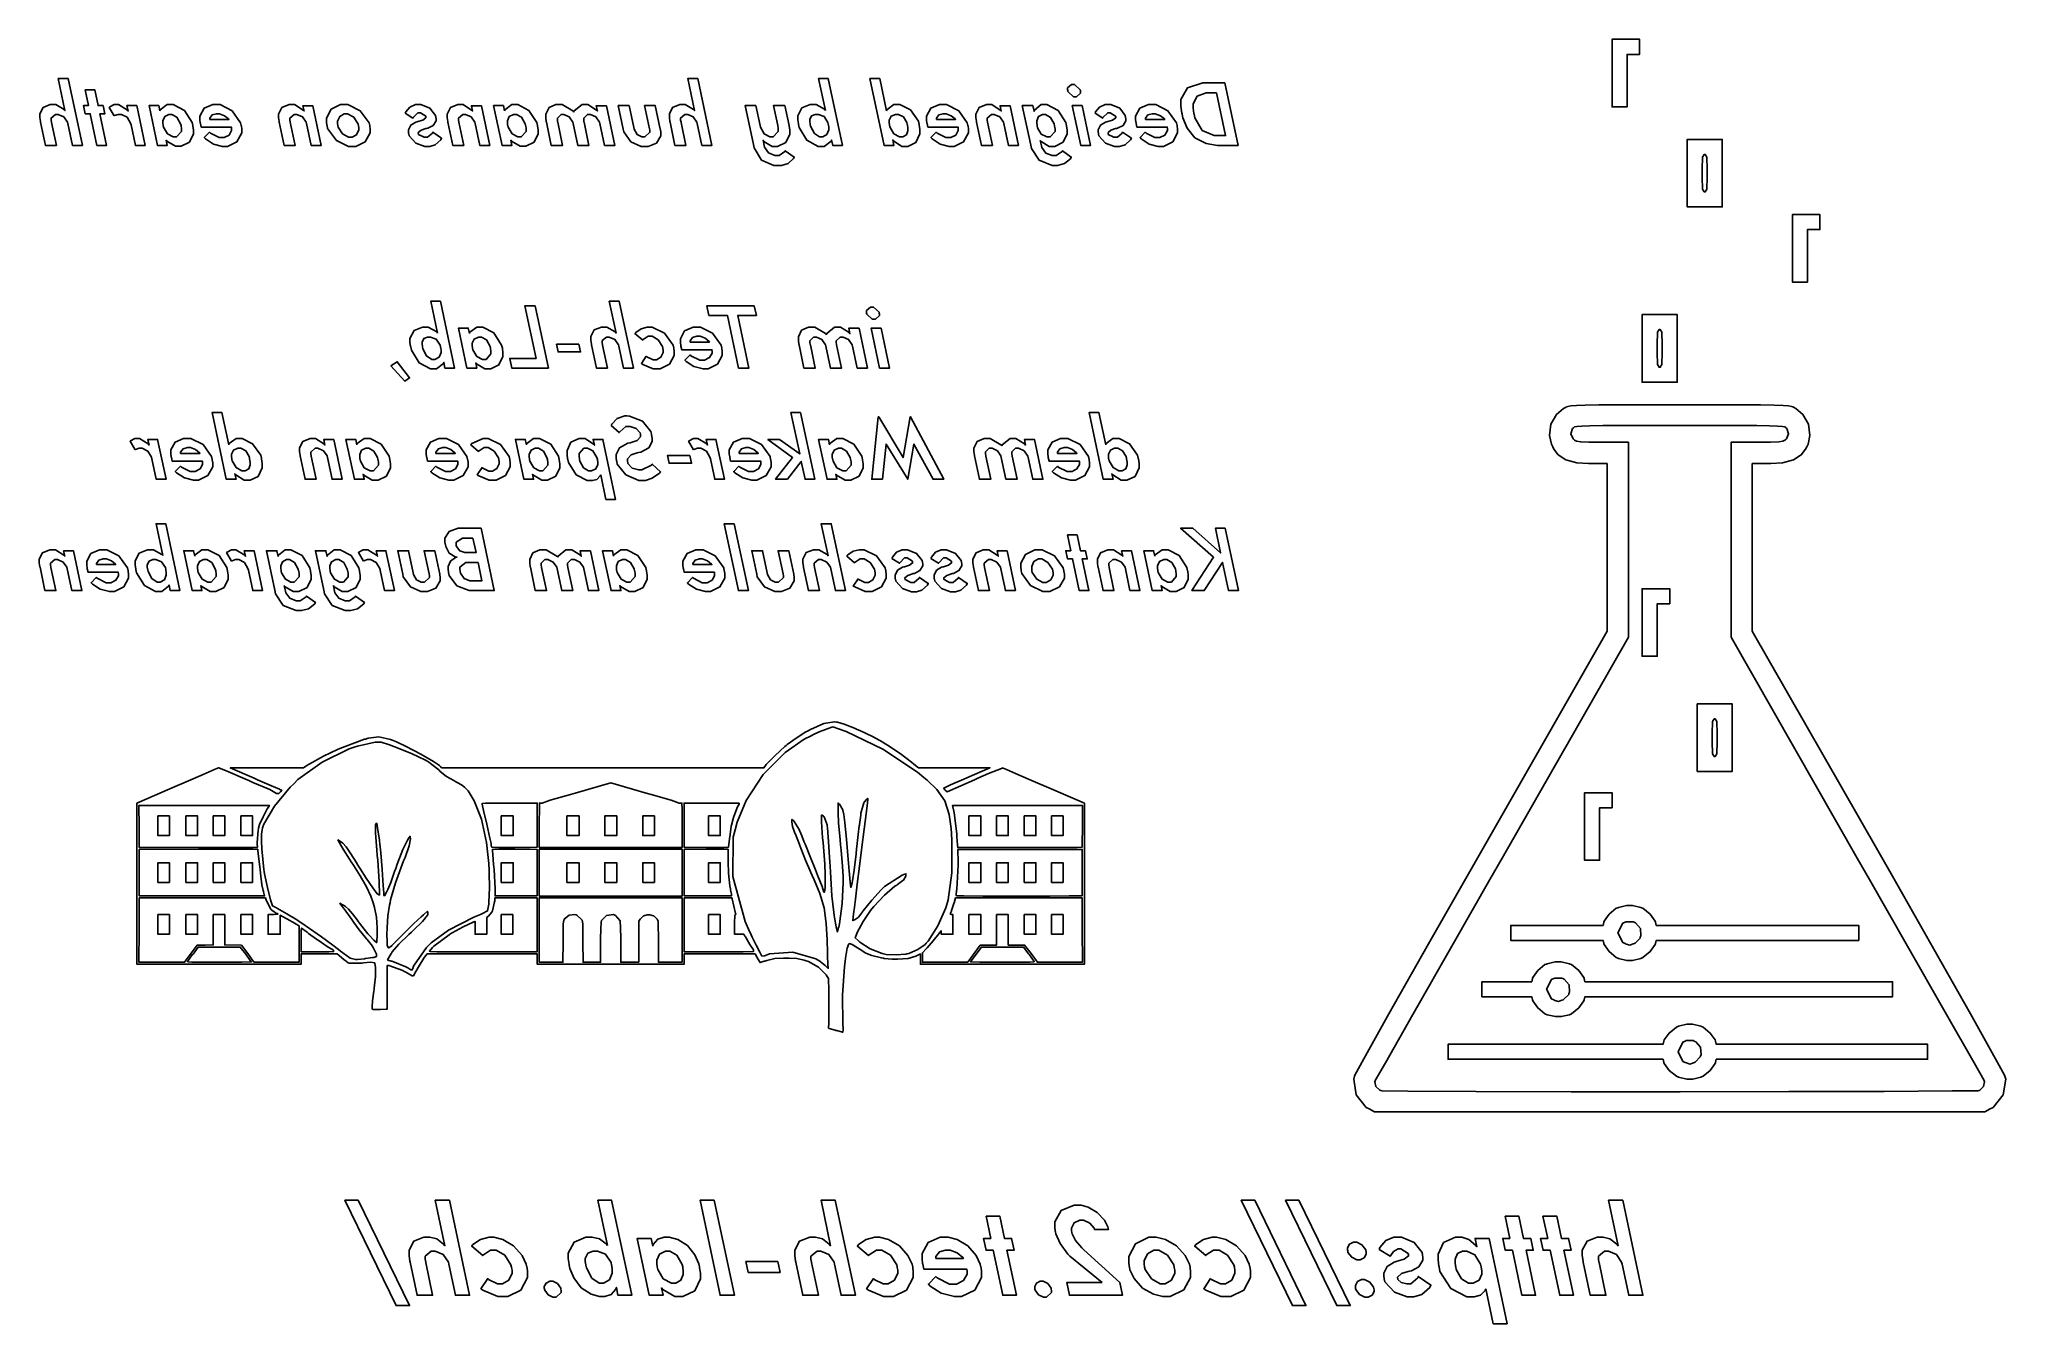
# Model space of a CAD drawing. Extents: x 0.19 to 3.64, y 0.15 to 2.4.
import ezdxf

# ---------------------------------------------------------------- set-up
doc = ezdxf.new("R2010")
doc.units = 0
doc.layers.get('0').update_dxf_attribs({"linetype": 'CONTINUOUS'})

msp = doc.modelspace()

# ---------------------------------------------------------------- linework, layer by layer
at = {"color": 0}
for points in [[(2.97368, 2.33003), (2.97368, 2.37614), (2.99567, 2.37614), (2.99567, 2.4025), (2.94732, 2.4025), (2.94732, 2.2839), (2.97368, 2.2839), (2.97368, 2.33003)], [(0.190321, 2.25711), (0.190104, 2.25814), (0.189074, 2.26546), (0.189074, 2.2679), (0.189074, 2.27171), (0.194879, 2.2831), (0.207519, 2.28792), (0.211751, 2.28792), (0.217122, 2.28792), (0.231608, 2.27951), (0.23329, 2.27746), (0.221408, 2.3335), (0.238932, 2.3335), (0.263781, 2.21631), (0.246257, 2.21631), (0.238118, 2.25461), (0.237522, 2.25717), (0.231119, 2.2665), (0.221246, 2.27072), (0.21799, 2.27072), (0.216471, 2.27072), (0.208931, 2.26438), (0.208931, 2.26226), (0.208931, 2.2609), (0.209581, 2.25722), (0.20969, 2.25667), (0.218153, 2.21631), (0.198893, 2.21631), (0.190321, 2.25711)], [(0.268718, 2.31396), (0.28559, 2.31396), (0.291396, 2.28635), (0.300293, 2.28635), (0.30344, 2.27181), (0.294542, 2.27181), (0.306261, 2.21631), (0.289387, 2.21631), (0.277669, 2.27181), (0.268881, 2.27181), (0.265787, 2.28635), (0.274522, 2.28635), (0.268718, 2.31396)], [(1.29476, 2.25711), (1.29454, 2.25814), (1.29351, 2.26546), (1.29351, 2.2679), (1.29351, 2.27171), (1.29932, 2.2831), (1.31196, 2.28792), (1.31619, 2.28792), (1.32156, 2.28792), (1.33605, 2.27951), (1.33773, 2.27746), (1.32585, 2.3335), (1.34337, 2.3335), (1.36822, 2.21631), (1.35069, 2.21631), (1.34256, 2.25461), (1.34196, 2.25717), (1.33556, 2.2665), (1.32568, 2.27072), (1.32243, 2.27072), (1.32091, 2.27072), (1.31337, 2.26438), (1.31337, 2.26226), (1.31337, 2.2609), (1.31397, 2.25722), (1.31413, 2.25667), (1.32259, 2.21631), (1.30333, 2.21631), (1.29476, 2.25711)], [(1.56722, 2.27772), (1.55533, 2.3335), (1.57221, 2.3335), (1.59706, 2.21631), (1.58018, 2.21631), (1.57818, 2.22601), (1.57742, 2.22396), (1.56521, 2.21463), (1.56114, 2.21463), (1.55458, 2.21463), (1.53494, 2.22538), (1.52121, 2.2475), (1.52001, 2.25319), (1.51981, 2.25418), (1.51878, 2.26144), (1.51878, 2.26383), (1.51878, 2.26839), (1.52599, 2.28201), (1.54064, 2.28792), (1.54551, 2.28792), (1.55094, 2.28792), (1.56569, 2.27974), (1.56722, 2.27772)], [(1.67453, 2.27681), (1.67507, 2.27892), (1.68728, 2.28792), (1.6914, 2.28792), (1.69174, 2.28792), (1.69786, 2.28792), (1.71636, 2.27881), (1.73047, 2.25868), (1.73172, 2.25319), (1.73193, 2.25217), (1.73296, 2.24419), (1.73296, 2.24149), (1.73296, 2.23649), (1.72601, 2.22151), (1.71175, 2.21463), (1.70703, 2.21463), (1.70156, 2.21463), (1.68668, 2.22418), (1.68528, 2.22601), (1.68733, 2.21631), (1.67014, 2.21631), (1.64529, 2.3335), (1.66249, 2.3335), (1.67453, 2.27681)], [(2.00114, 2.32335), (2.0045, 2.32335), (2.01421, 2.31413), (2.0146, 2.31261), (2.0146, 2.31244), (2.01476, 2.31093), (2.01476, 2.31039), (2.01476, 2.30826), (2.00792, 2.30181), (2.00569, 2.30181), (2.00233, 2.30181), (1.99268, 2.31108), (1.9924, 2.31261), (1.99235, 2.31282), (1.99208, 2.31456), (1.99208, 2.31511), (1.99208, 2.31717), (1.99886, 2.32335), (2.00114, 2.32335)], [(2.26774, 2.32617), (2.29107, 2.21631), (2.26183, 2.21631), (2.25521, 2.21631), (2.23551, 2.21957), (2.2156, 2.2296), (2.20161, 2.24664), (2.19439, 2.26486), (2.19308, 2.27115), (2.19271, 2.27289), (2.19086, 2.28543), (2.19086, 2.28961), (2.19086, 2.2966), (2.20264, 2.31743), (2.22954, 2.32617), (2.23856, 2.32617), (2.26774, 2.32617)], [(0.319879, 2.26824), (0.310981, 2.28304), (0.311794, 2.28396), (0.319336, 2.28792), (0.321886, 2.28792), (0.327474, 2.28792), (0.342774, 2.27843), (0.344239, 2.27647), (0.342068, 2.28635), (0.359104, 2.28635), (0.373915, 2.21631), (0.356879, 2.21631), (0.349229, 2.25244), (0.348525, 2.25532), (0.342176, 2.2659), (0.332357, 2.27072), (0.329101, 2.27072), (0.326768, 2.27072), (0.320475, 2.26861), (0.319879, 2.26824)], [(0.399957, 2.27696), (0.400553, 2.27892), (0.412761, 2.28792), (0.416829, 2.28792), (0.423286, 2.28792), (0.442763, 2.27778), (0.456435, 2.25667), (0.457628, 2.25119), (0.45779, 2.25032), (0.458713, 2.24349), (0.458713, 2.24115), (0.458713, 2.23639), (0.45166, 2.2219), (0.437229, 2.21479), (0.432454, 2.21479), (0.427029, 2.21479), (0.412272, 2.22353), (0.410915, 2.22526), (0.412761, 2.21631), (0.395562, 2.21631), (0.380751, 2.28635), (0.397949, 2.28635), (0.399957, 2.27696)], [(0.498264, 2.28792), (0.505317, 2.28792), (0.526585, 2.27724), (0.541504, 2.25618), (0.542643, 2.25103), (0.542751, 2.25037), (0.543403, 2.24517), (0.543403, 2.24337), (0.543403, 2.23822), (0.534993, 2.22276), (0.518554, 2.21463), (0.513075, 2.21463), (0.509711, 2.21468), (0.493707, 2.21875), (0.479926, 2.22765), (0.477756, 2.23008), (0.486817, 2.23931), (0.48839, 2.2379), (0.503851, 2.23008), (0.509006, 2.23008), (0.509657, 2.23008), (0.512532, 2.23008), (0.521213, 2.23449), (0.525608, 2.24235), (0.525608, 2.24496), (0.525608, 2.24582), (0.525336, 2.2481), (0.525282, 2.24837), (0.472331, 2.24837), (0.470921, 2.25478), (0.470757, 2.25553), (0.469943, 2.26129), (0.469943, 2.26318), (0.469943, 2.26774), (0.477322, 2.28142), (0.492404, 2.28792), (0.49745, 2.28792), (0.498264, 2.28792)], [(0.609321, 2.25726), (0.609104, 2.25825), (0.608074, 2.26514), (0.608074, 2.26742), (0.608074, 2.27126), (0.613824, 2.28282), (0.626519, 2.28792), (0.630751, 2.28792), (0.636176, 2.28792), (0.650933, 2.27843), (0.652615, 2.27647), (0.650608, 2.28603), (0.668078, 2.28603), (0.682781, 2.21631), (0.665256, 2.21631), (0.657118, 2.25478), (0.656521, 2.25722), (0.650119, 2.26644), (0.640246, 2.27072), (0.63699, 2.27072), (0.635471, 2.27072), (0.627929, 2.26417), (0.627929, 2.26193), (0.627929, 2.26069), (0.628418, 2.25743), (0.628526, 2.25694), (0.637153, 2.21631), (0.617947, 2.21631), (0.609321, 2.25726)], [(0.722385, 2.28792), (0.729601, 2.28792), (0.751247, 2.27724), (0.76671, 2.25618), (0.76785, 2.25103), (0.767958, 2.25037), (0.768608, 2.24517), (0.768608, 2.24337), (0.768608, 2.23828), (0.760092, 2.22282), (0.74349, 2.21463), (0.73801, 2.21463), (0.730849, 2.21463), (0.709364, 2.22521), (0.694065, 2.24604), (0.692979, 2.25119), (0.692817, 2.2519), (0.692219, 2.25726), (0.692219, 2.259), (0.692219, 2.26421), (0.700521, 2.27974), (0.716906, 2.28792), (0.722385, 2.28792)], [(0.83024, 2.27289), (0.831108, 2.27513), (0.838325, 2.28369), (0.848253, 2.28792), (0.851617, 2.28792), (0.852431, 2.28792), (0.857693, 2.28792), (0.873481, 2.28153), (0.883192, 2.26904), (0.883843, 2.266), (0.883897, 2.26574), (0.884278, 2.26313), (0.884278, 2.26226), (0.884278, 2.2596), (0.87934, 2.25146), (0.869954, 2.24658), (0.867731, 2.24604), (0.866103, 2.24571), (0.857964, 2.24294), (0.853028, 2.23882), (0.853028, 2.23742), (0.853028, 2.23742), (0.85319, 2.23687), (0.85319, 2.23665), (0.853353, 2.23568), (0.863172, 2.23058), (0.866482, 2.23058), (0.869467, 2.23058), (0.877821, 2.2379), (0.878526, 2.23947), (0.893989, 2.22885), (0.892578, 2.22592), (0.882975, 2.21718), (0.873156, 2.21431), (0.8699, 2.21431), (0.864637, 2.21431), (0.848904, 2.22017), (0.837131, 2.23301), (0.836317, 2.23649), (0.836208, 2.23693), (0.835829, 2.2399), (0.835829, 2.24089), (0.835829, 2.24365), (0.840115, 2.2519), (0.848796, 2.25717), (0.851019, 2.25776), (0.852431, 2.25814), (0.860894, 2.26085), (0.866482, 2.26476), (0.866482, 2.266), (0.866482, 2.2665), (0.866211, 2.26774), (0.856987, 2.27365), (0.855524, 2.27365), (0.852593, 2.27365), (0.844185, 2.26508), (0.843804, 2.26432), (0.83024, 2.27289)], [(0.905057, 2.25726), (0.904839, 2.25825), (0.903808, 2.26514), (0.903808, 2.26742), (0.903808, 2.27126), (0.90956, 2.28282), (0.9222, 2.28792), (0.926432, 2.28792), (0.931913, 2.28792), (0.946669, 2.27843), (0.948351, 2.27647), (0.946289, 2.28603), (0.963813, 2.28603), (0.978461, 2.21631), (0.960992, 2.21631), (0.952854, 2.25478), (0.952257, 2.25722), (0.945856, 2.26644), (0.935981, 2.27072), (0.932726, 2.27072), (0.931153, 2.27072), (0.923665, 2.26417), (0.923665, 2.26193), (0.923665, 2.26069), (0.924154, 2.25743), (0.924262, 2.25694), (0.932835, 2.21631), (0.913629, 2.21631), (0.905057, 2.25726)], [(1.0045, 2.27696), (1.0051, 2.27892), (1.01731, 2.28792), (1.02138, 2.28792), (1.02783, 2.28792), (1.04731, 2.27778), (1.06098, 2.25667), (1.06218, 2.25119), (1.06234, 2.25032), (1.06326, 2.24349), (1.06326, 2.24115), (1.06326, 2.23639), (1.05621, 2.2219), (1.04177, 2.21479), (1.037, 2.21479), (1.03157, 2.21479), (1.01682, 2.22353), (1.01546, 2.22526), (1.01731, 2.21631), (1.00011, 2.21631), (0.985297, 2.28635), (1.0025, 2.28635), (1.0045, 2.27696)], [(1.12603, 2.27479), (1.12647, 2.27701), (1.1403, 2.28792), (1.14491, 2.28792), (1.1505, 2.28792), (1.16558, 2.27843), (1.16726, 2.27647), (1.16526, 2.28603), (1.18321, 2.28603), (1.19792, 2.21631), (1.17996, 2.21631), (1.17182, 2.25478), (1.17122, 2.25717), (1.16482, 2.26628), (1.15517, 2.27072), (1.15196, 2.27072), (1.14974, 2.27072), (1.14323, 2.26426), (1.14323, 2.2621), (1.14323, 2.26085), (1.14372, 2.25743), (1.14383, 2.25694), (1.15245, 2.21631), (1.13292, 2.21631), (1.12478, 2.25478), (1.12419, 2.25722), (1.11795, 2.26644), (1.10867, 2.27072), (1.10558, 2.27072), (1.10346, 2.27072), (1.09711, 2.26426), (1.09711, 2.2621), (1.09711, 2.26085), (1.0976, 2.25743), (1.09777, 2.25694), (1.10634, 2.21631), (1.08648, 2.21631), (1.07791, 2.25726), (1.07769, 2.25819), (1.07682, 2.26486), (1.07682, 2.26708), (1.07682, 2.271), (1.08241, 2.28256), (1.09462, 2.28792), (1.09869, 2.28792), (1.10552, 2.28792), (1.12419, 2.27701), (1.12603, 2.27479)], [(1.27762, 2.24507), (1.27772, 2.24442), (1.27854, 2.23921), (1.27854, 2.23742), (1.27854, 2.23318), (1.27078, 2.22038), (1.25618, 2.21463), (1.25136, 2.21463), (1.25054, 2.21463), (1.24436, 2.21463), (1.22597, 2.22276), (1.2136, 2.24035), (1.21257, 2.24507), (1.20383, 2.28635), (1.22293, 2.28635), (1.23117, 2.24756), (1.23177, 2.24479), (1.23693, 2.23525), (1.24501, 2.23133), (1.24772, 2.23133), (1.2506, 2.23133), (1.25933, 2.23931), (1.25933, 2.24197), (1.25933, 2.24289), (1.2589, 2.24528), (1.25884, 2.24556), (1.25011, 2.28635), (1.26883, 2.28635), (1.27762, 2.24507)], [(1.45264, 2.25136), (1.45329, 2.24821), (1.45985, 2.2366), (1.46951, 2.23133), (1.47276, 2.23133), (1.47569, 2.23133), (1.48449, 2.24083), (1.48449, 2.24397), (1.48449, 2.24582), (1.48383, 2.25071), (1.48372, 2.25136), (1.47618, 2.28635), (1.49588, 2.28635), (1.50342, 2.25136), (1.50358, 2.25043), (1.50467, 2.24328), (1.50467, 2.24089), (1.50467, 2.23606), (1.49767, 2.22157), (1.48351, 2.21463), (1.47885, 2.21463), (1.47364, 2.21463), (1.45942, 2.22331), (1.45806, 2.22526), (1.46012, 2.21604), (1.46072, 2.21311), (1.46767, 2.20307), (1.47862, 2.19883), (1.48232, 2.19883), (1.48594, 2.19883), (1.49625, 2.20574), (1.49685, 2.20697), (1.51264, 2.19569), (1.5115, 2.19331), (1.50201, 2.18479), (1.49046, 2.18104), (1.48665, 2.18104), (1.48606, 2.18104), (1.48475, 2.18115), (1.48432, 2.18115), (1.47706, 2.18115), (1.4554, 2.19049), (1.44217, 2.21197), (1.44092, 2.21804), (1.42637, 2.28635), (1.4451, 2.28635), (1.45264, 2.25136)], [(1.77294, 2.28792), (1.78, 2.28792), (1.80126, 2.27724), (1.81625, 2.25618), (1.81733, 2.25103), (1.81749, 2.25037), (1.81814, 2.24517), (1.81814, 2.24337), (1.81814, 2.23822), (1.80974, 2.22276), (1.79329, 2.21463), (1.78782, 2.21463), (1.78444, 2.21468), (1.76844, 2.21875), (1.75467, 2.22765), (1.7525, 2.23008), (1.76156, 2.23931), (1.76313, 2.2379), (1.7786, 2.23008), (1.78375, 2.23008), (1.7844, 2.23008), (1.78728, 2.23008), (1.7959, 2.23449), (1.80029, 2.24235), (1.80029, 2.24496), (1.80029, 2.24582), (1.80007, 2.2481), (1.80003, 2.24837), (1.74701, 2.24837), (1.74561, 2.25478), (1.74544, 2.25553), (1.74468, 2.26129), (1.74468, 2.26318), (1.74468, 2.26774), (1.75206, 2.28142), (1.76714, 2.28792), (1.77219, 2.28792), (1.77294, 2.28792)], [(1.83247, 2.25726), (1.83225, 2.25825), (1.83122, 2.26514), (1.83122, 2.26742), (1.83122, 2.27126), (1.83697, 2.28282), (1.84967, 2.28792), (1.85389, 2.28792), (1.85932, 2.28792), (1.87408, 2.27843), (1.87576, 2.27647), (1.87375, 2.28603), (1.89122, 2.28603), (1.90593, 2.21631), (1.8884, 2.21631), (1.88026, 2.25478), (1.87967, 2.25722), (1.87326, 2.26644), (1.86339, 2.27072), (1.86014, 2.27072), (1.85861, 2.27072), (1.85107, 2.26417), (1.85107, 2.26193), (1.85107, 2.26069), (1.85157, 2.25743), (1.85167, 2.25694), (1.86029, 2.21631), (1.8411, 2.21631), (1.83247, 2.25726)], [(1.92757, 2.21679), (1.91271, 2.28635), (1.93115, 2.28635), (1.93332, 2.27632), (1.93386, 2.27832), (1.94553, 2.28792), (1.94943, 2.28792), (1.95589, 2.28792), (1.97538, 2.27767), (1.98888, 2.2564), (1.99007, 2.25088), (1.99024, 2.25006), (1.99115, 2.24354), (1.99115, 2.24132), (1.99115, 2.23649), (1.98415, 2.2219), (1.96983, 2.21463), (1.96506, 2.21463), (1.95985, 2.21463), (1.94553, 2.22319), (1.94428, 2.22478), (1.94629, 2.21556), (1.94683, 2.21268), (1.95378, 2.20275), (1.9649, 2.19851), (1.96864, 2.19851), (1.97228, 2.19851), (1.98253, 2.20546), (1.98318, 2.20665), (1.99864, 2.19569), (1.99744, 2.19303), (1.98665, 2.18446), (1.97467, 2.18115), (1.97071, 2.18115), (1.9649, 2.18126), (1.94228, 2.19021), (1.92882, 2.21089), (1.92757, 2.21679)], [(2.01774, 2.28635), (2.03256, 2.21631), (2.01519, 2.21631), (2.00037, 2.28635), (2.01774, 2.28635)], [(2.04025, 2.27289), (2.04112, 2.27513), (2.04833, 2.28369), (2.05826, 2.28792), (2.06164, 2.28792), (2.06244, 2.28792), (2.06771, 2.28792), (2.0835, 2.28153), (2.09321, 2.26904), (2.09386, 2.266), (2.09392, 2.26574), (2.09429, 2.26313), (2.09429, 2.26226), (2.09429, 2.2596), (2.08936, 2.25146), (2.07997, 2.24658), (2.07775, 2.24604), (2.07611, 2.24571), (2.06799, 2.24294), (2.06304, 2.23882), (2.06304, 2.23742), (2.06304, 2.23742), (2.06321, 2.23687), (2.06321, 2.23665), (2.06338, 2.23568), (2.07319, 2.23058), (2.0765, 2.23058), (2.07949, 2.23058), (2.08783, 2.2379), (2.08854, 2.23947), (2.104, 2.22885), (2.1026, 2.22592), (2.09299, 2.21718), (2.08317, 2.21431), (2.07992, 2.21431), (2.07465, 2.21431), (2.05892, 2.22017), (2.04715, 2.23301), (2.04633, 2.23649), (2.04622, 2.23693), (2.04585, 2.2399), (2.04585, 2.24089), (2.04585, 2.24365), (2.05012, 2.2519), (2.05881, 2.25717), (2.06104, 2.25776), (2.06244, 2.25814), (2.0709, 2.26085), (2.0765, 2.26476), (2.0765, 2.266), (2.0765, 2.2665), (2.07622, 2.26774), (2.067, 2.27365), (2.06554, 2.27365), (2.06261, 2.27365), (2.05419, 2.26508), (2.05382, 2.26432), (2.04025, 2.27289)], [(2.13981, 2.28792), (2.14686, 2.28792), (2.16812, 2.27724), (2.18306, 2.25618), (2.18414, 2.25103), (2.18431, 2.25037), (2.18494, 2.24517), (2.18494, 2.24337), (2.18494, 2.23822), (2.17654, 2.22276), (2.1601, 2.21463), (2.15462, 2.21463), (2.15126, 2.21468), (2.13525, 2.21875), (2.12147, 2.22765), (2.11931, 2.23008), (2.12836, 2.23931), (2.12993, 2.2379), (2.1454, 2.23008), (2.15056, 2.23008), (2.15121, 2.23008), (2.15408, 2.23008), (2.16271, 2.23449), (2.16715, 2.24235), (2.16715, 2.24496), (2.16715, 2.24582), (2.16689, 2.2481), (2.16683, 2.24837), (2.11382, 2.24837), (2.11247, 2.25478), (2.11231, 2.25553), (2.11149, 2.26129), (2.11149, 2.26318), (2.11149, 2.26774), (2.11888, 2.28142), (2.13396, 2.28792), (2.139, 2.28792), (2.13981, 2.28792)], [(2.25336, 2.30871), (2.2404, 2.30871), (2.23514, 2.30871), (2.2194, 2.30285), (2.21263, 2.28933), (2.21263, 2.28478), (2.21263, 2.28142), (2.21386, 2.27246), (2.21419, 2.27115), (2.21556, 2.26471), (2.2284, 2.24262), (2.24935, 2.23351), (2.25635, 2.23351), (2.26932, 2.23351), (2.25336, 2.30871)], [(0.436849, 2.25119), (0.436143, 2.25435), (0.429796, 2.26568), (0.421007, 2.27072), (0.418078, 2.27072), (0.415582, 2.27072), (0.408203, 2.26719), (0.404785, 2.25965), (0.404785, 2.25711), (0.404785, 2.25564), (0.405274, 2.25174), (0.405436, 2.25119), (0.406088, 2.2481), (0.412978, 2.23665), (0.423014, 2.23133), (0.426378, 2.23133), (0.429144, 2.23133), (0.437608, 2.24094), (0.437608, 2.24414), (0.437608, 2.24593), (0.436957, 2.2506), (0.436849, 2.25119)], [(0.487142, 2.26183), (0.520887, 2.26183), (0.520344, 2.26292), (0.513346, 2.2685), (0.504449, 2.27197), (0.501519, 2.27197), (0.498969, 2.27197), (0.491374, 2.26975), (0.487142, 2.26406), (0.487142, 2.2621), (0.487142, 2.26183)], [(0.72564, 2.27197), (0.723036, 2.27197), (0.715278, 2.26725), (0.711426, 2.25863), (0.711426, 2.25569), (0.711426, 2.25456), (0.711806, 2.25146), (0.711914, 2.25103), (0.712511, 2.24821), (0.720324, 2.2366), (0.730903, 2.23058), (0.734429, 2.23058), (0.737033, 2.23058), (0.744846, 2.23508), (0.748915, 2.24343), (0.748915, 2.24621), (0.748915, 2.24744), (0.748372, 2.2506), (0.748318, 2.25103), (0.747721, 2.25379), (0.739908, 2.26568), (0.729167, 2.27197), (0.72564, 2.27197)], [(1.0414, 2.25119), (1.04069, 2.25435), (1.03434, 2.26568), (1.02555, 2.27072), (1.02262, 2.27072), (1.02013, 2.27072), (1.01275, 2.26719), (1.00933, 2.25965), (1.00933, 2.25711), (1.00933, 2.25564), (1.00982, 2.25174), (1.00998, 2.25119), (1.01063, 2.2481), (1.01752, 2.23665), (1.02756, 2.23133), (1.03093, 2.23133), (1.03369, 2.23133), (1.04216, 2.24094), (1.04216, 2.24414), (1.04216, 2.24593), (1.0415, 2.2506), (1.0414, 2.25119)], [(1.54069, 2.25319), (1.54135, 2.25), (1.54801, 2.23747), (1.55701, 2.23133), (1.56006, 2.23133), (1.5625, 2.23133), (1.56993, 2.23546), (1.57319, 2.24354), (1.57319, 2.24621), (1.57319, 2.24799), (1.57249, 2.25261), (1.57237, 2.25319), (1.57167, 2.25657), (1.56483, 2.26699), (1.55501, 2.27072), (1.55176, 2.27072), (1.54953, 2.27072), (1.54303, 2.26818), (1.53988, 2.26178), (1.53988, 2.2596), (1.53988, 2.25803), (1.54053, 2.25379), (1.54069, 2.25319)], [(1.71094, 2.25319), (1.71029, 2.25624), (1.70415, 2.2665), (1.69553, 2.27072), (1.69265, 2.27072), (1.69015, 2.27072), (1.68267, 2.26764), (1.67919, 2.26047), (1.67919, 2.25803), (1.67919, 2.25651), (1.67969, 2.25239), (1.67985, 2.25179), (1.6805, 2.24864), (1.68744, 2.23687), (1.69754, 2.23133), (1.7009, 2.23133), (1.70139, 2.23133), (1.7034, 2.23133), (1.70947, 2.23492), (1.71203, 2.24197), (1.71203, 2.24431), (1.71203, 2.24653), (1.7111, 2.25239), (1.71094, 2.25319)], [(1.76188, 2.26183), (1.79563, 2.26183), (1.79508, 2.26292), (1.78808, 2.2685), (1.77919, 2.27197), (1.77626, 2.27197), (1.77371, 2.27197), (1.76611, 2.26975), (1.76188, 2.26406), (1.76188, 2.2621), (1.76188, 2.26183)], [(1.93881, 2.25054), (1.93946, 2.24744), (1.94601, 2.23628), (1.95574, 2.23133), (1.95899, 2.23133), (1.96175, 2.23133), (1.97006, 2.24061), (1.97006, 2.24365), (1.97006, 2.2455), (1.9694, 2.25022), (1.96929, 2.25088), (1.96858, 2.25401), (1.96235, 2.26551), (1.95356, 2.27072), (1.95068, 2.27072), (1.94829, 2.27072), (1.94125, 2.26708), (1.93804, 2.2596), (1.93804, 2.25711), (1.93804, 2.25549), (1.93864, 2.25114), (1.93881, 2.25054)], [(2.12869, 2.26183), (2.16243, 2.26183), (2.16189, 2.26292), (2.15489, 2.2685), (2.146, 2.27197), (2.14307, 2.27197), (2.14051, 2.27197), (2.13292, 2.26975), (2.12869, 2.26406), (2.12869, 2.2621), (2.12869, 2.26183)], [(3.14063, 2.16754), (3.14063, 2.22683), (3.0791, 2.22683), (3.0791, 2.10824), (3.14063, 2.10824), (3.14063, 2.16754)], [(3.10547, 2.16754), (3.10547, 2.17464), (3.10607, 2.19581), (3.10889, 2.20047), (3.10986, 2.20047), (3.11079, 2.20047), (3.11361, 2.19581), (3.11426, 2.17464), (3.11426, 2.16754), (3.11426, 2.16049), (3.11361, 2.13926), (3.11079, 2.1346), (3.10986, 2.1346), (3.10889, 2.1346), (3.10607, 2.13926), (3.10547, 2.16049), (3.10547, 2.16754)], [(3.28993, 2.02257), (3.28993, 2.06868), (3.3119, 2.06868), (3.3119, 2.09506), (3.26361, 2.09506), (3.26361, 1.97646), (3.28993, 1.97646), (3.28993, 2.02257)], [(0.88699, 1.8871), (0.875108, 1.94287), (0.891982, 1.94287), (0.916829, 1.82568), (0.899957, 1.82568), (0.897949, 1.83539), (0.89719, 1.83333), (0.884983, 1.824), (0.880914, 1.824), (0.874349, 1.824), (0.85471, 1.83475), (0.840983, 1.85688), (0.839789, 1.86257), (0.839572, 1.86356), (0.838542, 1.87082), (0.838542, 1.87321), (0.838542, 1.87776), (0.845703, 1.89139), (0.860351, 1.89729), (0.865289, 1.89729), (0.870714, 1.89729), (0.885471, 1.88911), (0.88699, 1.8871)], [(1.05821, 1.93506), (1.08133, 1.82568), (1.01709, 1.82568), (1.01367, 1.84244), (1.05979, 1.84244), (1.04009, 1.93506), (1.05821, 1.93506)], [(1.15712, 1.86649), (1.1569, 1.86751), (1.15587, 1.87483), (1.15587, 1.87728), (1.15587, 1.88108), (1.16168, 1.89247), (1.17432, 1.89729), (1.17855, 1.89729), (1.18392, 1.89729), (1.19841, 1.88889), (1.20009, 1.88683), (1.18821, 1.94287), (1.20573, 1.94287), (1.23058, 1.82568), (1.21305, 1.82568), (1.20492, 1.86399), (1.20432, 1.86654), (1.19792, 1.87588), (1.18804, 1.8801), (1.18479, 1.8801), (1.18327, 1.8801), (1.17573, 1.87375), (1.17573, 1.87164), (1.17573, 1.87028), (1.17638, 1.8666), (1.17649, 1.86604), (1.18495, 1.82568), (1.16569, 1.82568), (1.15712, 1.86649)], [(1.4426, 1.93506), (1.44618, 1.91792), (1.41357, 1.91792), (1.43311, 1.82568), (1.41493, 1.82568), (1.3954, 1.91792), (1.3629, 1.91792), (1.35932, 1.93506), (1.4426, 1.93506)], [(1.64839, 1.93272), (1.65169, 1.93272), (1.6614, 1.9235), (1.66178, 1.92199), (1.66178, 1.92182), (1.66194, 1.92031), (1.66194, 1.91976), (1.66194, 1.91764), (1.65511, 1.91118), (1.65289, 1.91118), (1.64958, 1.91118), (1.63992, 1.92046), (1.63965, 1.92199), (1.6396, 1.92219), (1.63932, 1.92393), (1.63932, 1.92449), (1.63932, 1.92654), (1.64611, 1.93272), (1.64839, 1.93272)], [(0.942871, 1.88633), (0.943468, 1.88829), (0.955675, 1.89729), (0.959744, 1.89729), (0.9662, 1.89729), (0.985678, 1.88715), (0.999349, 1.86604), (1.00054, 1.86057), (1.00071, 1.85969), (1.00163, 1.85286), (1.00163, 1.85053), (1.00163, 1.84576), (0.994575, 1.83128), (0.980143, 1.82417), (0.975369, 1.82417), (0.969943, 1.82417), (0.955132, 1.8329), (0.953776, 1.83464), (0.955675, 1.82568), (0.938476, 1.82568), (0.923665, 1.89572), (0.94081, 1.89572), (0.942871, 1.88633)], [(1.25662, 1.89729), (1.26367, 1.89729), (1.28483, 1.88661), (1.30018, 1.86556), (1.30127, 1.8604), (1.30143, 1.85975), (1.30208, 1.85454), (1.30208, 1.85275), (1.30208, 1.8476), (1.29367, 1.83214), (1.27756, 1.824), (1.27224, 1.824), (1.26525, 1.824), (1.24691, 1.83203), (1.24441, 1.83365), (1.25288, 1.84619), (1.25402, 1.84521), (1.26487, 1.83996), (1.2685, 1.83996), (1.27105, 1.83996), (1.27881, 1.84446), (1.28282, 1.85281), (1.28282, 1.85558), (1.28282, 1.85682), (1.28228, 1.85997), (1.28223, 1.8604), (1.28163, 1.86317), (1.27382, 1.87506), (1.26324, 1.88135), (1.25971, 1.88135), (1.25646, 1.88135), (1.2475, 1.8756), (1.24674, 1.87463), (1.23318, 1.88618), (1.23465, 1.88824), (1.24409, 1.89464), (1.25461, 1.89719), (1.25662, 1.89729)], [(1.34115, 1.89729), (1.3482, 1.89729), (1.36947, 1.88661), (1.38439, 1.86556), (1.38552, 1.8604), (1.38563, 1.85975), (1.38628, 1.85454), (1.38628, 1.85275), (1.38628, 1.8476), (1.37793, 1.83214), (1.36149, 1.824), (1.35601, 1.824), (1.35265, 1.82406), (1.33664, 1.82813), (1.32286, 1.83703), (1.32069, 1.83946), (1.32975, 1.84868), (1.33133, 1.84728), (1.34679, 1.83946), (1.35194, 1.83946), (1.35254, 1.83946), (1.35541, 1.83946), (1.36409, 1.84386), (1.36849, 1.85172), (1.36849, 1.85433), (1.36849, 1.85519), (1.36822, 1.85747), (1.36816, 1.85775), (1.31521, 1.85775), (1.3138, 1.86415), (1.31364, 1.8649), (1.31288, 1.87067), (1.31288, 1.87256), (1.31288, 1.87711), (1.32026, 1.89079), (1.33534, 1.89729), (1.34039, 1.89729), (1.34115, 1.89729)], [(1.56917, 1.88417), (1.56961, 1.88639), (1.58344, 1.89729), (1.58806, 1.89729), (1.59364, 1.89729), (1.60872, 1.88781), (1.6104, 1.88585), (1.60835, 1.8954), (1.62636, 1.8954), (1.641, 1.82568), (1.62304, 1.82568), (1.6149, 1.86415), (1.61431, 1.86654), (1.60792, 1.87565), (1.59831, 1.8801), (1.59511, 1.8801), (1.59289, 1.8801), (1.58632, 1.87364), (1.58632, 1.87147), (1.58632, 1.87022), (1.58681, 1.86681), (1.58697, 1.86632), (1.59554, 1.82568), (1.57601, 1.82568), (1.56788, 1.86415), (1.56728, 1.8666), (1.56108, 1.87582), (1.55176, 1.8801), (1.54867, 1.8801), (1.54656, 1.8801), (1.54025, 1.87364), (1.54025, 1.87147), (1.54025, 1.87022), (1.54075, 1.86681), (1.54085, 1.86632), (1.54949, 1.82568), (1.52963, 1.82568), (1.521, 1.86664), (1.52078, 1.86757), (1.51992, 1.87424), (1.51992, 1.87646), (1.51992, 1.88037), (1.5255, 1.89193), (1.53771, 1.89729), (1.54183, 1.89729), (1.54867, 1.89729), (1.56733, 1.88639), (1.56917, 1.88417)], [(3.06153, 1.86003), (3.06153, 1.91932), (3.00006, 1.91932), (3.00006, 1.80072), (3.06153, 1.80072), (3.06153, 1.86003)], [(0.860406, 1.86257), (0.861111, 1.85938), (0.867731, 1.84685), (0.87679, 1.84071), (0.879829, 1.84071), (0.882269, 1.84071), (0.889703, 1.84483), (0.892958, 1.85292), (0.892958, 1.85558), (0.892958, 1.85736), (0.892253, 1.86199), (0.892144, 1.86257), (0.891439, 1.86594), (0.884603, 1.87636), (0.874783, 1.8801), (0.871528, 1.8801), (0.869303, 1.8801), (0.862793, 1.87756), (0.859646, 1.87115), (0.859646, 1.86897), (0.859646, 1.8674), (0.860297, 1.86317), (0.860406, 1.86257)], [(0.979764, 1.86057), (0.979058, 1.86372), (0.972711, 1.87506), (0.963921, 1.8801), (0.960992, 1.8801), (0.958496, 1.8801), (0.951118, 1.87657), (0.9477, 1.86903), (0.9477, 1.86649), (0.9477, 1.86501), (0.948188, 1.86111), (0.948351, 1.86057), (0.949001, 1.85747), (0.955892, 1.84603), (0.965929, 1.84071), (0.969293, 1.84071), (0.97206, 1.84071), (0.980524, 1.85032), (0.980524, 1.85351), (0.980524, 1.85531), (0.979872, 1.85997), (0.979764, 1.86057)], [(1.13493, 1.86729), (1.13775, 1.85385), (1.09842, 1.85385), (1.09559, 1.86729), (1.13493, 1.86729)], [(1.33002, 1.87121), (1.36382, 1.87121), (1.36323, 1.87229), (1.35623, 1.87788), (1.34733, 1.88135), (1.3444, 1.88135), (1.34185, 1.88135), (1.33426, 1.87912), (1.33002, 1.87343), (1.33002, 1.87147), (1.33002, 1.87121)], [(1.66493, 1.89572), (1.67979, 1.82568), (1.66243, 1.82568), (1.64757, 1.89572), (1.66493, 1.89572)], [(3.02642, 1.86003), (3.02642, 1.86714), (3.02701, 1.88835), (3.02983, 1.89301), (3.03082, 1.89301), (3.03174, 1.89301), (3.03456, 1.88835), (3.03521, 1.86714), (3.03521, 1.86003), (3.03521, 1.85297), (3.03456, 1.83176), (3.03174, 1.8271), (3.03082, 1.8271), (3.02983, 1.8271), (3.02701, 1.83176), (3.02642, 1.85297), (3.02642, 1.86003)], [(0.804742, 1.82949), (0.816297, 1.83681), (0.837836, 1.80838), (0.829699, 1.80257), (0.804742, 1.82949)], [(3.61079, 0.525444), (3.61589, 0.528157), (3.6334, 0.550022), (3.63775, 0.577474), (3.63629, 0.582954), (3.63579, 0.58469), (3.62017, 0.613607), (3.57617, 0.692437), (3.50646, 0.815483), (3.43664, 0.938043), (3.41336, 0.978788), (3.19331, 1.36372), (3.19331, 1.65799), (3.21918, 1.65799), (3.22592, 1.65799), (3.2461, 1.65944), (3.26546, 1.66428), (3.27908, 1.67329), (3.28683, 1.68343), (3.28874, 1.68718), (3.29101, 1.69179), (3.29428, 1.70731), (3.29183, 1.72694), (3.28196, 1.74419), (3.26992, 1.75472), (3.26535, 1.75706), (3.26454, 1.75749), (3.26204, 1.7584), (3.25667, 1.75944), (3.24718, 1.76014), (3.2315, 1.76069), (3.20757, 1.76101), (3.17339, 1.76118), (3.12685, 1.76124), (3.08111, 1.76124), (3.06592, 1.76124), (3.05067, 1.76124), (3.00493, 1.76124), (2.95839, 1.76118), (2.92421, 1.76101), (2.90028, 1.76069), (2.88465, 1.76014), (2.87517, 1.75944), (2.86979, 1.7584), (2.86729, 1.75749), (2.86654, 1.75706), (2.86193, 1.75472), (2.84987, 1.74419), (2.84, 1.72694), (2.83757, 1.70731), (2.84088, 1.69179), (2.84315, 1.68718), (2.845, 1.68349), (2.85275, 1.67329), (2.86637, 1.66428), (2.88569, 1.65944), (2.90593, 1.65799), (2.91271, 1.65799), (2.93853, 1.65799), (2.93853, 1.36372), (2.71853, 0.978788), (2.69521, 0.937989), (2.62537, 0.815483), (2.55567, 0.692437), (2.51167, 0.613607), (2.49604, 0.58469), (2.49561, 0.582954), (2.49408, 0.577474), (2.49843, 0.550022), (2.5159, 0.528157), (2.52106, 0.525444), (2.53076, 0.520344), (3.60113, 0.520344), (3.61079, 0.525444)], [(0.520671, 1.69086), (0.521213, 1.69299), (0.533421, 1.70199), (0.537543, 1.70199), (0.537815, 1.70199), (0.543946, 1.70199), (0.5625, 1.69288), (0.576606, 1.67275), (0.577854, 1.66726), (0.578071, 1.66624), (0.579101, 1.65826), (0.579101, 1.65554), (0.579101, 1.65056), (0.572157, 1.63558), (0.557889, 1.62869), (0.553168, 1.62869), (0.547689, 1.62869), (0.532824, 1.63824), (0.531412, 1.64008), (0.533475, 1.63038), (0.516276, 1.63038), (0.491428, 1.74756), (0.508626, 1.74756), (0.520671, 1.69086)], [(1.19119, 1.72478), (1.19271, 1.72732), (1.20204, 1.73688), (1.21522, 1.74149), (1.2187, 1.74149), (1.22385, 1.74143), (1.24658, 1.73232), (1.26107, 1.71403), (1.2621, 1.70931), (1.26226, 1.70856), (1.26324, 1.70258), (1.26324, 1.70057), (1.26324, 1.69683), (1.25732, 1.6856), (1.24322, 1.67811), (1.23915, 1.67714), (1.23693, 1.6766), (1.22629, 1.67312), (1.22011, 1.66618), (1.22011, 1.66385), (1.22011, 1.66308), (1.22032, 1.66097), (1.22043, 1.66069), (1.22092, 1.65831), (1.22841, 1.65018), (1.23985, 1.64681), (1.24371, 1.64681), (1.2455, 1.64692), (1.26199, 1.65543), (1.2634, 1.65713), (1.27805, 1.64339), (1.2761, 1.64106), (1.26367, 1.63249), (1.25163, 1.62853), (1.24761, 1.62853), (1.24729, 1.62853), (1.23975, 1.62853), (1.21723, 1.63803), (1.2022, 1.65707), (1.20117, 1.66178), (1.20101, 1.66254), (1.20025, 1.66824), (1.20025, 1.67008), (1.20025, 1.67404), (1.20627, 1.68582), (1.22049, 1.69368), (1.22461, 1.69461), (1.22662, 1.6951), (1.23687, 1.69863), (1.24306, 1.70492), (1.24306, 1.70697), (1.24306, 1.70757), (1.24273, 1.70915), (1.24273, 1.70931), (1.24219, 1.71169), (1.23524, 1.71972), (1.22456, 1.72304), (1.22103, 1.72304), (1.21712, 1.72304), (1.2066, 1.71397), (1.20557, 1.71229), (1.19119, 1.72478)], [(1.52371, 1.74756), (1.54856, 1.63038), (1.53153, 1.63038), (1.52496, 1.66163), (1.5006, 1.63038), (1.47982, 1.63038), (1.50982, 1.66851), (1.46653, 1.70042), (1.48699, 1.70042), (1.52214, 1.67492), (1.50667, 1.74756), (1.52371, 1.74756)], [(1.66103, 1.73975), (1.70367, 1.66851), (1.71571, 1.73975), (1.71679, 1.73975), (1.77474, 1.63038), (1.75618, 1.63038), (1.72254, 1.69228), (1.71164, 1.63038), (1.67383, 1.69228), (1.66743, 1.63038), (1.64865, 1.63038), (1.66004, 1.73975), (1.66103, 1.73975)], [(2.05903, 1.69086), (2.05957, 1.69299), (2.07178, 1.70199), (2.0759, 1.70199), (2.07622, 1.70199), (2.08236, 1.70199), (2.10092, 1.69288), (2.11496, 1.67275), (2.11621, 1.66726), (2.11643, 1.66624), (2.11746, 1.65826), (2.11746, 1.65554), (2.11746, 1.65056), (2.11051, 1.63558), (2.09625, 1.62869), (2.09153, 1.62869), (2.0861, 1.62869), (2.07124, 1.63824), (2.06982, 1.64008), (2.07183, 1.63038), (2.05469, 1.63038), (2.02983, 1.74756), (2.04699, 1.74756), (2.05903, 1.69086)], [(2.54167, 0.557781), (2.53982, 0.558431), (2.53304, 0.564942), (2.53103, 0.573133), (2.53162, 0.574544), (2.53179, 0.575087), (2.54964, 0.606608), (2.59765, 0.691026), (2.66835, 0.81505), (2.73292, 0.928114), (2.75444, 0.965767), (2.97592, 1.35324), (2.97592, 1.69532), (2.93115, 1.69532), (2.92492, 1.69532), (2.90631, 1.69547), (2.89219, 1.69601), (2.88493, 1.69737), (2.88157, 1.69917), (2.88064, 1.69987), (2.87885, 1.70128), (2.87494, 1.71029), (2.87788, 1.71935), (2.8795, 1.72081), (2.87993, 1.72125), (2.88157, 1.72217), (2.88574, 1.72319), (2.8941, 1.7239), (2.90847, 1.72444), (2.93087, 1.72478), (2.96326, 1.72493), (3.0076, 1.72499), (3.05132, 1.72499), (3.06592, 1.72499), (3.08046, 1.72499), (3.12418, 1.72499), (3.16851, 1.72493), (3.20096, 1.72478), (3.22336, 1.72444), (3.23774, 1.7239), (3.24604, 1.72319), (3.25028, 1.72217), (3.2519, 1.72125), (3.25239, 1.72081), (3.25401, 1.71935), (3.25689, 1.71029), (3.25299, 1.70128), (3.25125, 1.69987), (3.25028, 1.69911), (3.2469, 1.69737), (3.23964, 1.69601), (3.22547, 1.69547), (3.20688, 1.69532), (3.20068, 1.69532), (3.15597, 1.69532), (3.15597, 1.35324), (3.37739, 0.965767), (3.39887, 0.928114), (3.46343, 0.81505), (3.53418, 0.691026), (3.58219, 0.606608), (3.60004, 0.575087), (3.60026, 0.574544), (3.60075, 0.573188), (3.5989, 0.565104), (3.59267, 0.558539), (3.59104, 0.557943), (3.58897, 0.557183), (3.54389, 0.556967), (3.42481, 0.556261), (3.25765, 0.555772), (3.06651, 0.55561), (2.87532, 0.555718), (2.70811, 0.556099), (2.58892, 0.556803), (2.54383, 0.557021), (2.54167, 0.557781)], [(0.3565, 1.68229), (0.347601, 1.6971), (0.348415, 1.69803), (0.355957, 1.70199), (0.358507, 1.70199), (0.364094, 1.70199), (0.379394, 1.69249), (0.38086, 1.69054), (0.378689, 1.70042), (0.395725, 1.70042), (0.410536, 1.63038), (0.3935, 1.63038), (0.385851, 1.6665), (0.385146, 1.66938), (0.378797, 1.67996), (0.368978, 1.68479), (0.365722, 1.68479), (0.36339, 1.68479), (0.357096, 1.68267), (0.3565, 1.68229)], [(0.447265, 1.70199), (0.454318, 1.70199), (0.475586, 1.69129), (0.49056, 1.67025), (0.491644, 1.6651), (0.491808, 1.66444), (0.492458, 1.65924), (0.492458, 1.65744), (0.492458, 1.65229), (0.48405, 1.63683), (0.467611, 1.62869), (0.462131, 1.62869), (0.458768, 1.62875), (0.442763, 1.63282), (0.428982, 1.64171), (0.426812, 1.64415), (0.435872, 1.65338), (0.437446, 1.65196), (0.452908, 1.64415), (0.458062, 1.64415), (0.458713, 1.64415), (0.461589, 1.64415), (0.470215, 1.64854), (0.47461, 1.65642), (0.47461, 1.65901), (0.47461, 1.65989), (0.474393, 1.66217), (0.474338, 1.66243), (0.421332, 1.66243), (0.419922, 1.66883), (0.41976, 1.6696), (0.419, 1.67535), (0.419, 1.67725), (0.419, 1.68181), (0.426378, 1.69547), (0.441461, 1.70199), (0.446506, 1.70199), (0.447265, 1.70199)], [(0.645942, 1.67133), (0.645725, 1.67231), (0.644694, 1.67919), (0.644694, 1.68147), (0.644694, 1.68533), (0.650444, 1.69689), (0.66314, 1.70199), (0.667372, 1.70199), (0.672797, 1.70199), (0.687554, 1.69249), (0.689236, 1.69054), (0.687229, 1.70008), (0.704699, 1.70008), (0.719401, 1.63038), (0.701878, 1.63038), (0.693739, 1.66883), (0.693143, 1.67128), (0.68674, 1.6805), (0.676867, 1.68479), (0.673611, 1.68479), (0.672092, 1.68479), (0.664551, 1.67822), (0.664551, 1.676), (0.664551, 1.67475), (0.665039, 1.6715), (0.665147, 1.67101), (0.673774, 1.63038), (0.654568, 1.63038), (0.645942, 1.67133)], [(0.745389, 1.69103), (0.745985, 1.69299), (0.758192, 1.70199), (0.762261, 1.70199), (0.768718, 1.70199), (0.788194, 1.69185), (0.801867, 1.67074), (0.80306, 1.66525), (0.803222, 1.66439), (0.804144, 1.65756), (0.804144, 1.65522), (0.804144, 1.65044), (0.797092, 1.63596), (0.782661, 1.62885), (0.777886, 1.62885), (0.772461, 1.62885), (0.757704, 1.63758), (0.756347, 1.63932), (0.758247, 1.63038), (0.741049, 1.63038), (0.726183, 1.70042), (0.743381, 1.70042), (0.745389, 1.69103)], [(0.89529, 1.70199), (0.902344, 1.70199), (0.923611, 1.69129), (0.938531, 1.67025), (0.939671, 1.6651), (0.939779, 1.66444), (0.940429, 1.65924), (0.940429, 1.65744), (0.940429, 1.65229), (0.932021, 1.63683), (0.915582, 1.62869), (0.910101, 1.62869), (0.906793, 1.62875), (0.890733, 1.63282), (0.877007, 1.64171), (0.874838, 1.64415), (0.883897, 1.65338), (0.885471, 1.65196), (0.900933, 1.64415), (0.906087, 1.64415), (0.906685, 1.64415), (0.90956, 1.64415), (0.91824, 1.64854), (0.922635, 1.65642), (0.922635, 1.65901), (0.922635, 1.65989), (0.922364, 1.66217), (0.92231, 1.66243), (0.869358, 1.66243), (0.867947, 1.66883), (0.867785, 1.6696), (0.867025, 1.67535), (0.867025, 1.67725), (0.867025, 1.68181), (0.874403, 1.69547), (0.889432, 1.70199), (0.894476, 1.70199), (0.89529, 1.70199)], [(0.968804, 1.70199), (0.975857, 1.70199), (0.997071, 1.69129), (1.01237, 1.67025), (1.01351, 1.6651), (1.01362, 1.66444), (1.01427, 1.65924), (1.01427, 1.65744), (1.01427, 1.65229), (1.00591, 1.63683), (0.9898, 1.62869), (0.984429, 1.62869), (0.977485, 1.62869), (0.959147, 1.63672), (0.956651, 1.63835), (0.965061, 1.65087), (0.9662, 1.6499), (0.977051, 1.64464), (0.980686, 1.64464), (0.983236, 1.64464), (0.991049, 1.64914), (0.995063, 1.6575), (0.995063, 1.66026), (0.995063, 1.66151), (0.994521, 1.66465), (0.994467, 1.6651), (0.993869, 1.66786), (0.986057, 1.67974), (0.975478, 1.68604), (0.971951, 1.68604), (0.968696, 1.68604), (0.959744, 1.68028), (0.958985, 1.67931), (0.945367, 1.69086), (0.946832, 1.69293), (0.966797, 1.70188), (0.968804, 1.70199)], [(1.04264, 1.69103), (1.04324, 1.69299), (1.05545, 1.70199), (1.05952, 1.70199), (1.06597, 1.70199), (1.08545, 1.69185), (1.09912, 1.67074), (1.10032, 1.66525), (1.10048, 1.66439), (1.1014, 1.65756), (1.1014, 1.65522), (1.1014, 1.65044), (1.09435, 1.63596), (1.07992, 1.62885), (1.07514, 1.62885), (1.06972, 1.62885), (1.05496, 1.63758), (1.0536, 1.63932), (1.05545, 1.63038), (1.0383, 1.63038), (1.02344, 1.70042), (1.04064, 1.70042), (1.04264, 1.69103)], [(1.17307, 1.63835), (1.17231, 1.63629), (1.16656, 1.63026), (1.15853, 1.62836), (1.15587, 1.62836), (1.14936, 1.62836), (1.12983, 1.63846), (1.11637, 1.65983), (1.11523, 1.66542), (1.11502, 1.66639), (1.11399, 1.67389), (1.11399, 1.67632), (1.11399, 1.6811), (1.12093, 1.69536), (1.13542, 1.70199), (1.14025, 1.70199), (1.14567, 1.70199), (1.16043, 1.69228), (1.16195, 1.69026), (1.15978, 1.70042), (1.17698, 1.70042), (1.19933, 1.59521), (1.18213, 1.59521), (1.17307, 1.63835)], [(1.3361, 1.68229), (1.3272, 1.6971), (1.32802, 1.69803), (1.33561, 1.70199), (1.33816, 1.70199), (1.3437, 1.70199), (1.359, 1.69249), (1.36046, 1.69054), (1.35829, 1.70042), (1.37533, 1.70042), (1.39019, 1.63038), (1.37316, 1.63038), (1.36551, 1.6665), (1.3648, 1.66938), (1.35845, 1.67996), (1.34858, 1.68479), (1.34532, 1.68479), (1.34299, 1.68479), (1.3367, 1.68267), (1.3361, 1.68229)], [(1.42692, 1.70199), (1.43397, 1.70199), (1.45524, 1.69129), (1.47017, 1.67025), (1.47125, 1.6651), (1.4714, 1.66444), (1.47206, 1.65924), (1.47206, 1.65744), (1.47206, 1.65229), (1.46365, 1.63683), (1.44721, 1.62869), (1.44174, 1.62869), (1.43838, 1.62875), (1.42236, 1.63282), (1.40858, 1.64171), (1.40642, 1.64415), (1.41547, 1.65338), (1.41704, 1.65196), (1.43251, 1.64415), (1.43767, 1.64415), (1.43832, 1.64415), (1.44119, 1.64415), (1.44982, 1.64854), (1.45426, 1.65642), (1.45426, 1.65901), (1.45426, 1.65989), (1.454, 1.66217), (1.45394, 1.66243), (1.40093, 1.66243), (1.39958, 1.66883), (1.39942, 1.6696), (1.3986, 1.67535), (1.3986, 1.67725), (1.3986, 1.68181), (1.40597, 1.69547), (1.42106, 1.70199), (1.42611, 1.70199), (1.42692, 1.70199)], [(1.5746, 1.69103), (1.57519, 1.69299), (1.5874, 1.70199), (1.59147, 1.70199), (1.59793, 1.70199), (1.6174, 1.69185), (1.63103, 1.67074), (1.63222, 1.66525), (1.63237, 1.66439), (1.63331, 1.65756), (1.63331, 1.65522), (1.63331, 1.65044), (1.62625, 1.63596), (1.61188, 1.62885), (1.6071, 1.62885), (1.60167, 1.62885), (1.58686, 1.63758), (1.5855, 1.63932), (1.5874, 1.63038), (1.57021, 1.63038), (1.55533, 1.70042), (1.57254, 1.70042), (1.5746, 1.69103)], [(1.87706, 1.68886), (1.8775, 1.69108), (1.89133, 1.70199), (1.896, 1.70199), (1.90153, 1.70199), (1.91661, 1.69249), (1.91829, 1.69054), (1.91629, 1.70008), (1.93425, 1.70008), (1.94894, 1.63038), (1.93099, 1.63038), (1.92285, 1.66883), (1.92225, 1.67122), (1.91585, 1.68033), (1.90619, 1.68479), (1.903, 1.68479), (1.90076, 1.68479), (1.89426, 1.67833), (1.89426, 1.67617), (1.89426, 1.67492), (1.89475, 1.6715), (1.89486, 1.67101), (1.90349, 1.63038), (1.88396, 1.63038), (1.87582, 1.66883), (1.87522, 1.67128), (1.86897, 1.6805), (1.85969, 1.68479), (1.85661, 1.68479), (1.85449, 1.68479), (1.84814, 1.67833), (1.84814, 1.67617), (1.84814, 1.67492), (1.84864, 1.6715), (1.84879, 1.67101), (1.85736, 1.63038), (1.83751, 1.63038), (1.82894, 1.67133), (1.82872, 1.67225), (1.82785, 1.67893), (1.82785, 1.68115), (1.82785, 1.68506), (1.83344, 1.69661), (1.84565, 1.70199), (1.84972, 1.70199), (1.85656, 1.70199), (1.87522, 1.69108), (1.87706, 1.68886)], [(1.98568, 1.70199), (1.99274, 1.70199), (2.014, 1.69129), (2.02892, 1.67025), (2.03006, 1.6651), (2.03017, 1.66444), (2.03082, 1.65924), (2.03082, 1.65744), (2.03082, 1.65229), (2.02246, 1.63683), (2.00603, 1.62869), (2.00054, 1.62869), (1.99718, 1.62875), (1.98118, 1.63282), (1.96739, 1.64171), (1.96522, 1.64415), (1.97428, 1.65338), (1.97586, 1.65196), (1.99132, 1.64415), (1.99647, 1.64415), (1.99707, 1.64415), (1.99994, 1.64415), (2.00863, 1.64854), (2.01303, 1.65642), (2.01303, 1.65901), (2.01303, 1.65989), (2.01275, 1.66217), (2.01269, 1.66243), (1.95975, 1.66243), (1.95833, 1.66883), (1.95817, 1.6696), (1.95742, 1.67535), (1.95742, 1.67725), (1.95742, 1.68181), (1.96479, 1.69547), (1.97987, 1.70199), (1.98492, 1.70199), (1.98568, 1.70199)], [(0.436199, 1.67589), (0.469943, 1.67589), (0.469401, 1.67697), (0.462403, 1.68257), (0.453504, 1.68604), (0.450575, 1.68604), (0.448025, 1.68604), (0.440429, 1.68381), (0.436199, 1.67811), (0.436199, 1.67617), (0.436199, 1.67589)], [(0.557075, 1.66726), (0.556424, 1.67031), (0.550293, 1.68056), (0.541667, 1.68479), (0.538792, 1.68479), (0.536296, 1.68479), (0.528808, 1.68169), (0.525336, 1.67453), (0.525336, 1.6721), (0.525336, 1.67057), (0.525825, 1.66644), (0.525933, 1.66585), (0.526585, 1.66271), (0.533529, 1.65093), (0.543619, 1.6454), (0.547037, 1.6454), (0.547526, 1.6454), (0.549533, 1.6454), (0.55561, 1.64899), (0.55816, 1.65603), (0.55816, 1.65836), (0.55816, 1.6606), (0.557238, 1.66644), (0.557075, 1.66726)], [(0.782281, 1.66525), (0.781575, 1.6684), (0.775228, 1.67974), (0.766439, 1.68479), (0.763564, 1.68479), (0.761068, 1.68479), (0.753635, 1.68126), (0.750271, 1.67372), (0.750271, 1.67117), (0.750271, 1.66971), (0.75076, 1.66581), (0.750868, 1.66525), (0.751519, 1.66217), (0.75841, 1.65072), (0.768446, 1.6454), (0.77181, 1.6454), (0.774631, 1.6454), (0.783094, 1.655), (0.783094, 1.65821), (0.783094, 1.66), (0.782443, 1.66465), (0.782281, 1.66525)], [(0.884169, 1.67589), (0.917914, 1.67589), (0.917372, 1.67697), (0.910374, 1.68257), (0.901476, 1.68604), (0.898546, 1.68604), (0.895996, 1.68604), (0.8884, 1.68381), (0.884169, 1.67811), (0.884169, 1.67617), (0.884169, 1.67589)], [(1.07954, 1.66525), (1.07883, 1.6684), (1.07248, 1.67974), (1.06369, 1.68479), (1.06076, 1.68479), (1.05827, 1.68479), (1.05089, 1.68126), (1.04747, 1.67372), (1.04747, 1.67117), (1.04747, 1.66971), (1.04796, 1.66581), (1.04812, 1.66525), (1.04877, 1.66217), (1.05566, 1.65072), (1.0657, 1.6454), (1.06907, 1.6454), (1.07183, 1.6454), (1.0803, 1.655), (1.0803, 1.65821), (1.0803, 1.66), (1.07964, 1.66465), (1.07954, 1.66525)], [(1.13585, 1.66542), (1.1365, 1.66222), (1.1429, 1.65061), (1.1518, 1.6454), (1.15478, 1.6454), (1.15723, 1.6454), (1.16466, 1.64899), (1.16808, 1.65642), (1.16808, 1.65886), (1.16808, 1.66054), (1.16737, 1.66482), (1.16726, 1.66542), (1.16656, 1.66872), (1.15956, 1.68007), (1.14974, 1.68479), (1.14648, 1.68479), (1.14361, 1.68479), (1.13509, 1.67551), (1.13509, 1.67242), (1.13509, 1.67068), (1.13569, 1.66612), (1.13585, 1.66542)], [(1.32964, 1.67199), (1.33247, 1.65853), (1.29308, 1.65853), (1.29026, 1.67199), (1.32964, 1.67199)], [(1.41581, 1.67589), (1.44954, 1.67589), (1.449, 1.67697), (1.442, 1.68257), (1.43311, 1.68604), (1.43018, 1.68604), (1.42763, 1.68604), (1.42003, 1.68381), (1.41581, 1.67811), (1.41581, 1.67617), (1.41581, 1.67589)], [(1.61143, 1.66525), (1.61074, 1.6684), (1.60439, 1.67974), (1.5956, 1.68479), (1.59272, 1.68479), (1.59022, 1.68479), (1.58279, 1.68126), (1.57943, 1.67372), (1.57943, 1.67117), (1.57943, 1.66971), (1.57992, 1.66581), (1.58003, 1.66525), (1.58068, 1.66217), (1.58757, 1.65072), (1.5976, 1.6454), (1.60097, 1.6454), (1.60379, 1.6454), (1.61225, 1.655), (1.61225, 1.65821), (1.61225, 1.66), (1.6116, 1.66465), (1.61143, 1.66525)], [(1.97456, 1.67589), (2.00836, 1.67589), (2.00776, 1.67697), (2.00076, 1.68257), (1.99186, 1.68604), (1.98893, 1.68604), (1.98639, 1.68604), (1.97879, 1.68381), (1.97456, 1.67811), (1.97456, 1.67617), (1.97456, 1.67589)], [(2.09543, 1.66726), (2.09478, 1.67031), (2.08865, 1.68056), (2.08003, 1.68479), (2.07715, 1.68479), (2.07465, 1.68479), (2.06722, 1.68169), (2.06375, 1.67453), (2.06375, 1.6721), (2.06375, 1.67057), (2.06418, 1.66644), (2.06435, 1.66585), (2.065, 1.66271), (2.07194, 1.65093), (2.08203, 1.6454), (2.08544, 1.6454), (2.08594, 1.6454), (2.08794, 1.6454), (2.09403, 1.64899), (2.09651, 1.65603), (2.09651, 1.65836), (2.09651, 1.6606), (2.0956, 1.66644), (2.09543, 1.66726)], [(0.404949, 1.49647), (0.393121, 1.55225), (0.409993, 1.55225), (0.434788, 1.43506), (0.417914, 1.43506), (0.415907, 1.44476), (0.415147, 1.44271), (0.40294, 1.43338), (0.398872, 1.43338), (0.392307, 1.43338), (0.372667, 1.44412), (0.358996, 1.46625), (0.357801, 1.47194), (0.357585, 1.47293), (0.356554, 1.48019), (0.356554, 1.48258), (0.356554, 1.48714), (0.363715, 1.50076), (0.378364, 1.50667), (0.383247, 1.50667), (0.388672, 1.50667), (0.403429, 1.49849), (0.404949, 1.49647)], [(1.40728, 1.55225), (1.43212, 1.43506), (1.41461, 1.43506), (1.38981, 1.55225), (1.40728, 1.55225)], [(1.52897, 1.47586), (1.52875, 1.47689), (1.52772, 1.48421), (1.52772, 1.48665), (1.52772, 1.49046), (1.53353, 1.50185), (1.54617, 1.50667), (1.5504, 1.50667), (1.55578, 1.50667), (1.57026, 1.49826), (1.57194, 1.49621), (1.56006, 1.55225), (1.57758, 1.55225), (1.60243, 1.43506), (1.5849, 1.43506), (1.57676, 1.47336), (1.57617, 1.47592), (1.56976, 1.48525), (1.5599, 1.48947), (1.55664, 1.48947), (1.55513, 1.48947), (1.54758, 1.48313), (1.54758, 1.48101), (1.54758, 1.47965), (1.54824, 1.47597), (1.54833, 1.47542), (1.55681, 1.43506), (1.5376, 1.43506), (1.52897, 1.47586)], [(0.963163, 1.54443), (0.986274, 1.43506), (0.949707, 1.43506), (0.942437, 1.43506), (0.92079, 1.44331), (0.907335, 1.46181), (0.90625, 1.46696), (0.906142, 1.46761), (0.90549, 1.47244), (0.90549, 1.47401), (0.90549, 1.47726), (0.909451, 1.48688), (0.918294, 1.49322), (0.92079, 1.49382), (0.91786, 1.49431), (0.907389, 1.50076), (0.901313, 1.51258), (0.900663, 1.51574), (0.900499, 1.51644), (0.899849, 1.52132), (0.899849, 1.52289), (0.899849, 1.52692), (0.907172, 1.5389), (0.922797, 1.54443), (0.928006, 1.54443), (0.963163, 1.54443)], [(0.949056, 1.52696), (0.932671, 1.52696), (0.930447, 1.52692), (0.919379, 1.51992), (0.919379, 1.51758), (0.919379, 1.51682), (0.919596, 1.51476), (0.919706, 1.51449), (0.920139, 1.51226), (0.92589, 1.50483), (0.93495, 1.50179), (0.937989, 1.50179), (0.954372, 1.50179), (0.949056, 1.52696)], [(1.99192, 1.53271), (2.00879, 1.53271), (2.0146, 1.5051), (2.02349, 1.5051), (2.02658, 1.49056), (2.01768, 1.49056), (2.0294, 1.43506), (2.01253, 1.43506), (2.00082, 1.49056), (1.99208, 1.49056), (1.98893, 1.5051), (1.99767, 1.5051), (1.99192, 1.53271)], [(2.26867, 1.54443), (2.29183, 1.43506), (2.27447, 1.43506), (2.264, 1.4846), (2.23199, 1.43506), (2.21024, 1.43506), (2.24837, 1.49365), (2.19038, 1.54443), (2.21181, 1.54443), (2.26058, 1.50119), (2.25136, 1.54443), (2.26867, 1.54443)], [(0.189561, 1.47601), (0.189344, 1.477), (0.188314, 1.48389), (0.188314, 1.48617), (0.188314, 1.49001), (0.194065, 1.50157), (0.20676, 1.50667), (0.210992, 1.50667), (0.216417, 1.50667), (0.231174, 1.49718), (0.232856, 1.49522), (0.230794, 1.50478), (0.248318, 1.50478), (0.263021, 1.43506), (0.245497, 1.43506), (0.237358, 1.47353), (0.236762, 1.47597), (0.23036, 1.48519), (0.220486, 1.48947), (0.217231, 1.48947), (0.215657, 1.48947), (0.208171, 1.48292), (0.208171, 1.48068), (0.208171, 1.47944), (0.208658, 1.47618), (0.208768, 1.47569), (0.217393, 1.43506), (0.198133, 1.43506), (0.189561, 1.47601)], [(0.29975, 1.50667), (0.306803, 1.50667), (0.328071, 1.49599), (0.34299, 1.47493), (0.344129, 1.46978), (0.344239, 1.46913), (0.344889, 1.46392), (0.344889, 1.46213), (0.344889, 1.45697), (0.336481, 1.44151), (0.320042, 1.43338), (0.314561, 1.43338), (0.311199, 1.43343), (0.295193, 1.4375), (0.281412, 1.4464), (0.279243, 1.44883), (0.288303, 1.45806), (0.289876, 1.45665), (0.305339, 1.44883), (0.310493, 1.44883), (0.311143, 1.44883), (0.314019, 1.44883), (0.3227, 1.45324), (0.327094, 1.4611), (0.327094, 1.46371), (0.327094, 1.46457), (0.326824, 1.46685), (0.326768, 1.46713), (0.273817, 1.46713), (0.272407, 1.47353), (0.272244, 1.47428), (0.271431, 1.48004), (0.271431, 1.48193), (0.271431, 1.48649), (0.278808, 1.50017), (0.293892, 1.50667), (0.298936, 1.50667), (0.29975, 1.50667)], [(0.288629, 1.48058), (0.322374, 1.48058), (0.321832, 1.48167), (0.314833, 1.48725), (0.305935, 1.49072), (0.303006, 1.49072), (0.300456, 1.49072), (0.29286, 1.4885), (0.288629, 1.48281), (0.288629, 1.48085), (0.288629, 1.48058)], [(0.378418, 1.47194), (0.379124, 1.46875), (0.385742, 1.45622), (0.394749, 1.45008), (0.397786, 1.45008), (0.400228, 1.45008), (0.407661, 1.45421), (0.410915, 1.46229), (0.410915, 1.46496), (0.410915, 1.46674), (0.410211, 1.47136), (0.410101, 1.47194), (0.409397, 1.47532), (0.402615, 1.48574), (0.39274, 1.48947), (0.389486, 1.48947), (0.387261, 1.48947), (0.380751, 1.48693), (0.377604, 1.48053), (0.377604, 1.47835), (0.377604, 1.47678), (0.378256, 1.47254), (0.378418, 1.47194)], [(0.460829, 1.49571), (0.461426, 1.49767), (0.473633, 1.50667), (0.477701, 1.50667), (0.484158, 1.50667), (0.503635, 1.49653), (0.517307, 1.47542), (0.5185, 1.46994), (0.518664, 1.46907), (0.519586, 1.46224), (0.519586, 1.4599), (0.519586, 1.45514), (0.512532, 1.44065), (0.498101, 1.43354), (0.493326, 1.43354), (0.487901, 1.43354), (0.473144, 1.44228), (0.471789, 1.44401), (0.473633, 1.43506), (0.456489, 1.43506), (0.441624, 1.5051), (0.458822, 1.5051), (0.460829, 1.49571)], [(0.497721, 1.46994), (0.497017, 1.4731), (0.490668, 1.48443), (0.481879, 1.48947), (0.47895, 1.48947), (0.476454, 1.48947), (0.469075, 1.48594), (0.465657, 1.4784), (0.465657, 1.47586), (0.465657, 1.47439), (0.466146, 1.47049), (0.466308, 1.46994), (0.46696, 1.46685), (0.47385, 1.4554), (0.483886, 1.45008), (0.48725, 1.45008), (0.490018, 1.45008), (0.498481, 1.45969), (0.498481, 1.46289), (0.498481, 1.46468), (0.497831, 1.46935), (0.497721, 1.46994)], [(0.525717, 1.48699), (0.516818, 1.50179), (0.517632, 1.50271), (0.525174, 1.50667), (0.527724, 1.50667), (0.533311, 1.50667), (0.548611, 1.49718), (0.550076, 1.49522), (0.547906, 1.5051), (0.564942, 1.5051), (0.579753, 1.43506), (0.562717, 1.43506), (0.555067, 1.47119), (0.554363, 1.47407), (0.548014, 1.48465), (0.538194, 1.48947), (0.534939, 1.48947), (0.532607, 1.48947), (0.526313, 1.48736), (0.525717, 1.48699)], [(0.6014, 1.43554), (0.586589, 1.5051), (0.604981, 1.5051), (0.607206, 1.49507), (0.607747, 1.49707), (0.619358, 1.50667), (0.623264, 1.50667), (0.629719, 1.50667), (0.649197, 1.49642), (0.662706, 1.47515), (0.6639, 1.46963), (0.664063, 1.46881), (0.664985, 1.46229), (0.664985, 1.46007), (0.664985, 1.45524), (0.65804, 1.44065), (0.643664, 1.43338), (0.638889, 1.43338), (0.633681, 1.43338), (0.619358, 1.44194), (0.61811, 1.44353), (0.620171, 1.43431), (0.620714, 1.43143), (0.627658, 1.4215), (0.638781, 1.41726), (0.642524, 1.41726), (0.646158, 1.41726), (0.656413, 1.42421), (0.657064, 1.4254), (0.672526, 1.41444), (0.671332, 1.41178), (0.660482, 1.40321), (0.648492, 1.3999), (0.644532, 1.3999), (0.638726, 1.40001), (0.616157, 1.40896), (0.602647, 1.42964), (0.6014, 1.43554)], [(0.612685, 1.46929), (0.613336, 1.46619), (0.6199, 1.45503), (0.629557, 1.45008), (0.632813, 1.45008), (0.635579, 1.45008), (0.643935, 1.45936), (0.643935, 1.4624), (0.643935, 1.46425), (0.643283, 1.46897), (0.643121, 1.46963), (0.642415, 1.47276), (0.636231, 1.48426), (0.627442, 1.48947), (0.624511, 1.48947), (0.622125, 1.48947), (0.615072, 1.48583), (0.611871, 1.47835), (0.611871, 1.47586), (0.611871, 1.47424), (0.612522, 1.46989), (0.612685, 1.46929)], [(0.687446, 1.43554), (0.672635, 1.5051), (0.691081, 1.5051), (0.693251, 1.49507), (0.693793, 1.49707), (0.705458, 1.50667), (0.709364, 1.50667), (0.715821, 1.50667), (0.735243, 1.49642), (0.748753, 1.47515), (0.749946, 1.46963), (0.750108, 1.46881), (0.751085, 1.46229), (0.751085, 1.46007), (0.751085, 1.45524), (0.744086, 1.44065), (0.729764, 1.43338), (0.724989, 1.43338), (0.719781, 1.43338), (0.705458, 1.44194), (0.70421, 1.44353), (0.706218, 1.43431), (0.70676, 1.43143), (0.713704, 1.4215), (0.724826, 1.41726), (0.728569, 1.41726), (0.732206, 1.41726), (0.742458, 1.42421), (0.74311, 1.4254), (0.758572, 1.41444), (0.757379, 1.41178), (0.746528, 1.40321), (0.734538, 1.3999), (0.730578, 1.3999), (0.724772, 1.40001), (0.702203, 1.40896), (0.688693, 1.42964), (0.687446, 1.43554)], [(0.698731, 1.46929), (0.699382, 1.46619), (0.705946, 1.45503), (0.715603, 1.45008), (0.718858, 1.45008), (0.721625, 1.45008), (0.729981, 1.45936), (0.729981, 1.4624), (0.729981, 1.46425), (0.729329, 1.46897), (0.729167, 1.46963), (0.728461, 1.47276), (0.722276, 1.48426), (0.713488, 1.48947), (0.710613, 1.48947), (0.708225, 1.48947), (0.701118, 1.48583), (0.697917, 1.47835), (0.697917, 1.47586), (0.697917, 1.47424), (0.698568, 1.46989), (0.698731, 1.46929)], [(0.757053, 1.48699), (0.748101, 1.50179), (0.748915, 1.50271), (0.756511, 1.50667), (0.75906, 1.50667), (0.764649, 1.50667), (0.779949, 1.49718), (0.781413, 1.49522), (0.779243, 1.5051), (0.796278, 1.5051), (0.811089, 1.43506), (0.794054, 1.43506), (0.786404, 1.47119), (0.785699, 1.47407), (0.779351, 1.48465), (0.769532, 1.48947), (0.766276, 1.48947), (0.763943, 1.48947), (0.75765, 1.48736), (0.757053, 1.48699)], [(0.890788, 1.46382), (0.890896, 1.46317), (0.89171, 1.45796), (0.89171, 1.45617), (0.89171, 1.45193), (0.883951, 1.43912), (0.869358, 1.43338), (0.864529, 1.43338), (0.863769, 1.43338), (0.857585, 1.43338), (0.839193, 1.44151), (0.826824, 1.4591), (0.825792, 1.46382), (0.817003, 1.5051), (0.8361, 1.5051), (0.844347, 1.46631), (0.844943, 1.46354), (0.850097, 1.454), (0.858236, 1.45008), (0.860949, 1.45008), (0.863824, 1.45008), (0.872504, 1.45806), (0.872504, 1.46072), (0.872504, 1.46164), (0.872071, 1.46403), (0.872017, 1.46431), (0.863282, 1.5051), (0.882053, 1.5051), (0.890788, 1.46382)], [(0.958008, 1.4846), (0.939996, 1.4846), (0.936524, 1.4846), (0.926107, 1.47646), (0.926107, 1.47368), (0.926107, 1.47244), (0.926594, 1.46903), (0.926758, 1.46853), (0.9273, 1.46571), (0.933539, 1.45617), (0.943522, 1.45226), (0.946886, 1.45226), (0.964844, 1.45226), (0.958008, 1.4846)], [(1.09782, 1.49354), (1.09825, 1.49576), (1.11209, 1.50667), (1.1167, 1.50667), (1.12229, 1.50667), (1.13737, 1.49718), (1.13905, 1.49522), (1.13704, 1.50478), (1.155, 1.50478), (1.16965, 1.43506), (1.15169, 1.43506), (1.14361, 1.47353), (1.14301, 1.47592), (1.13656, 1.48503), (1.12695, 1.48947), (1.12375, 1.48947), (1.12153, 1.48947), (1.11496, 1.48301), (1.11496, 1.48085), (1.11496, 1.4796), (1.11545, 1.47618), (1.11561, 1.47569), (1.12419, 1.43506), (1.10466, 1.43506), (1.09657, 1.47353), (1.09598, 1.47597), (1.08973, 1.48519), (1.0804, 1.48947), (1.07731, 1.48947), (1.0752, 1.48947), (1.0689, 1.48301), (1.0689, 1.48085), (1.0689, 1.4796), (1.06939, 1.47618), (1.0695, 1.47569), (1.07813, 1.43506), (1.05827, 1.43506), (1.0497, 1.47601), (1.04948, 1.47694), (1.04856, 1.48361), (1.04856, 1.48583), (1.04856, 1.48975), (1.05414, 1.50131), (1.06635, 1.50667), (1.07048, 1.50667), (1.07731, 1.50667), (1.09598, 1.49576), (1.09782, 1.49354)], [(1.19569, 1.49571), (1.19629, 1.49767), (1.2085, 1.50667), (1.21257, 1.50667), (1.21902, 1.50667), (1.2385, 1.49653), (1.25217, 1.47542), (1.25336, 1.46994), (1.25353, 1.46907), (1.25445, 1.46224), (1.25445, 1.4599), (1.25445, 1.45514), (1.2474, 1.44065), (1.23296, 1.43354), (1.22819, 1.43354), (1.22277, 1.43354), (1.20801, 1.44228), (1.20665, 1.44401), (1.2085, 1.43506), (1.19135, 1.43506), (1.17649, 1.5051), (1.19368, 1.5051), (1.19569, 1.49571)], [(1.23258, 1.46994), (1.23188, 1.4731), (1.22553, 1.48443), (1.21674, 1.48947), (1.21381, 1.48947), (1.21132, 1.48947), (1.20394, 1.48594), (1.20052, 1.4784), (1.20052, 1.47586), (1.20052, 1.47439), (1.20101, 1.47049), (1.20117, 1.46994), (1.20182, 1.46685), (1.20871, 1.4554), (1.21875, 1.45008), (1.22211, 1.45008), (1.22488, 1.45008), (1.23334, 1.45969), (1.23334, 1.46289), (1.23334, 1.46468), (1.23269, 1.46935), (1.23258, 1.46994)], [(1.34554, 1.50667), (1.35259, 1.50667), (1.37392, 1.49599), (1.38883, 1.47493), (1.38992, 1.46978), (1.39008, 1.46913), (1.39074, 1.46392), (1.39074, 1.46213), (1.39074, 1.45697), (1.38232, 1.44151), (1.36589, 1.43338), (1.36041, 1.43338), (1.35704, 1.43343), (1.34104, 1.4375), (1.32726, 1.4464), (1.32509, 1.44883), (1.33415, 1.45806), (1.33572, 1.45665), (1.35118, 1.44883), (1.35634, 1.44883), (1.35699, 1.44883), (1.35986, 1.44883), (1.36849, 1.45324), (1.37288, 1.4611), (1.37288, 1.46371), (1.37288, 1.46457), (1.37267, 1.46685), (1.37261, 1.46713), (1.31961, 1.46713), (1.3182, 1.47353), (1.31803, 1.47428), (1.31728, 1.48004), (1.31728, 1.48193), (1.31728, 1.48649), (1.32465, 1.50017), (1.33973, 1.50667), (1.34478, 1.50667), (1.34554, 1.50667)], [(1.33447, 1.48058), (1.36822, 1.48058), (1.36768, 1.48167), (1.36068, 1.48725), (1.35178, 1.49072), (1.34885, 1.49072), (1.3463, 1.49072), (1.3387, 1.4885), (1.33447, 1.48281), (1.33447, 1.48085), (1.33447, 1.48058)], [(1.51183, 1.46382), (1.51193, 1.46317), (1.51275, 1.45796), (1.51275, 1.45617), (1.51275, 1.45193), (1.50499, 1.43912), (1.4904, 1.43338), (1.48557, 1.43338), (1.48475, 1.43338), (1.47857, 1.43338), (1.46018, 1.44151), (1.44786, 1.4591), (1.44683, 1.46382), (1.43804, 1.5051), (1.45714, 1.5051), (1.46539, 1.46631), (1.46599, 1.46354), (1.47114, 1.454), (1.47928, 1.45008), (1.48199, 1.45008), (1.48486, 1.45008), (1.49354, 1.45806), (1.49354, 1.46072), (1.49354, 1.46164), (1.49311, 1.46403), (1.49306, 1.46431), (1.48432, 1.5051), (1.50304, 1.5051), (1.51183, 1.46382)], [(1.62847, 1.50667), (1.63553, 1.50667), (1.65668, 1.49599), (1.67204, 1.47493), (1.67312, 1.46978), (1.67329, 1.46913), (1.67393, 1.46392), (1.67393, 1.46213), (1.67393, 1.45697), (1.66553, 1.44151), (1.64942, 1.43338), (1.6441, 1.43338), (1.6371, 1.43338), (1.61876, 1.4414), (1.61626, 1.44303), (1.62472, 1.45557), (1.62588, 1.45458), (1.63672, 1.44933), (1.64035, 1.44933), (1.6429, 1.44933), (1.65067, 1.45383), (1.65474, 1.46218), (1.65474, 1.46496), (1.65474, 1.46619), (1.65414, 1.46935), (1.65408, 1.46978), (1.65349, 1.47254), (1.64567, 1.48443), (1.6351, 1.49072), (1.63157, 1.49072), (1.62831, 1.49072), (1.61936, 1.48497), (1.6186, 1.484), (1.60504, 1.49556), (1.6065, 1.49761), (1.61594, 1.50401), (1.62646, 1.50657), (1.62847, 1.50667)], [(1.68397, 1.49164), (1.68485, 1.49387), (1.69206, 1.50244), (1.70199, 1.50667), (1.70535, 1.50667), (1.70617, 1.50667), (1.71143, 1.50667), (1.72721, 1.50028), (1.73688, 1.48779), (1.73753, 1.48475), (1.73757, 1.48449), (1.73801, 1.48188), (1.73801, 1.48101), (1.73801, 1.47835), (1.73307, 1.47021), (1.72368, 1.46533), (1.72146, 1.46479), (1.71983, 1.46446), (1.71169, 1.46169), (1.70676, 1.45757), (1.70676, 1.45617), (1.70676, 1.45617), (1.70692, 1.45563), (1.70692, 1.4554), (1.70703, 1.45443), (1.7169, 1.44933), (1.72021, 1.44933), (1.72319, 1.44933), (1.73156, 1.45665), (1.73226, 1.45822), (1.74772, 1.4476), (1.74631, 1.44467), (1.73671, 1.43593), (1.72689, 1.43306), (1.72364, 1.43306), (1.71838, 1.43306), (1.70264, 1.43892), (1.69086, 1.45176), (1.69006, 1.45524), (1.68994, 1.45568), (1.68956, 1.45865), (1.68956, 1.45964), (1.68956, 1.4624), (1.69385, 1.47065), (1.70253, 1.47592), (1.70475, 1.47651), (1.70617, 1.47689), (1.71463, 1.4796), (1.72021, 1.48351), (1.72021, 1.48475), (1.72021, 1.48525), (1.71994, 1.48649), (1.71072, 1.4924), (1.70925, 1.4924), (1.70632, 1.4924), (1.69792, 1.48383), (1.69754, 1.48307), (1.68397, 1.49164)], [(1.75233, 1.49164), (1.75319, 1.49387), (1.76042, 1.50244), (1.77035, 1.50667), (1.77371, 1.50667), (1.77453, 1.50667), (1.77979, 1.50667), (1.79557, 1.50028), (1.80524, 1.48779), (1.80587, 1.48475), (1.80593, 1.48449), (1.80638, 1.48188), (1.80638, 1.48101), (1.80638, 1.47835), (1.80143, 1.47021), (1.79204, 1.46533), (1.78982, 1.46479), (1.78819, 1.46446), (1.78006, 1.46169), (1.77512, 1.45757), (1.77512, 1.45617), (1.77512, 1.45617), (1.77528, 1.45563), (1.77528, 1.4554), (1.77539, 1.45443), (1.78526, 1.44933), (1.78857, 1.44933), (1.79156, 1.44933), (1.79992, 1.45665), (1.80063, 1.45822), (1.81608, 1.4476), (1.81467, 1.44467), (1.80507, 1.43593), (1.79525, 1.43306), (1.79199, 1.43306), (1.78674, 1.43306), (1.771, 1.43892), (1.75922, 1.45176), (1.7584, 1.45524), (1.75831, 1.45568), (1.75792, 1.45865), (1.75792, 1.45964), (1.75792, 1.4624), (1.76221, 1.47065), (1.77089, 1.47592), (1.77311, 1.47651), (1.77453, 1.47689), (1.78299, 1.4796), (1.78857, 1.48351), (1.78857, 1.48475), (1.78857, 1.48525), (1.78831, 1.48649), (1.77908, 1.4924), (1.77761, 1.4924), (1.77468, 1.4924), (1.76628, 1.48383), (1.7659, 1.48307), (1.75233, 1.49164)], [(1.82715, 1.47601), (1.82693, 1.477), (1.8259, 1.48389), (1.8259, 1.48617), (1.8259, 1.49001), (1.83165, 1.50157), (1.84429, 1.50667), (1.84853, 1.50667), (1.854, 1.50667), (1.86876, 1.49718), (1.87044, 1.49522), (1.86837, 1.50478), (1.8859, 1.50478), (1.90056, 1.43506), (1.88308, 1.43506), (1.87494, 1.47353), (1.87435, 1.47597), (1.86794, 1.48519), (1.85807, 1.48947), (1.85482, 1.48947), (1.85325, 1.48947), (1.84571, 1.48292), (1.84571, 1.48068), (1.84571, 1.47944), (1.84625, 1.47618), (1.84636, 1.47569), (1.85493, 1.43506), (1.83572, 1.43506), (1.82715, 1.47601)], [(1.94015, 1.50667), (1.94737, 1.50667), (1.96903, 1.49599), (1.98454, 1.47493), (1.98562, 1.46978), (1.98579, 1.46913), (1.98643, 1.46392), (1.98643, 1.46213), (1.98643, 1.45703), (1.97786, 1.44157), (1.96126, 1.43338), (1.95578, 1.43338), (1.94862, 1.43338), (1.92719, 1.44396), (1.91189, 1.46479), (1.91081, 1.46994), (1.91064, 1.47065), (1.91, 1.47601), (1.91, 1.47775), (1.91, 1.48296), (1.91829, 1.49849), (1.93468, 1.50667), (1.94015, 1.50667)], [(1.94347, 1.49072), (1.94086, 1.49072), (1.93311, 1.486), (1.92925, 1.47738), (1.92925, 1.47444), (1.92925, 1.47331), (1.92958, 1.47021), (1.92969, 1.46978), (1.93028, 1.46696), (1.9381, 1.45535), (1.94868, 1.44933), (1.95221, 1.44933), (1.95481, 1.44933), (1.96268, 1.45383), (1.96674, 1.46218), (1.96674, 1.46496), (1.96674, 1.46619), (1.96615, 1.46935), (1.9661, 1.46978), (1.9655, 1.47254), (1.95768, 1.48443), (1.947, 1.49072), (1.94347, 1.49072)], [(2.04563, 1.47601), (2.04542, 1.477), (2.04438, 1.48389), (2.04438, 1.48617), (2.04438, 1.49001), (2.05012, 1.50157), (2.06282, 1.50667), (2.06706, 1.50667), (2.07249, 1.50667), (2.08724, 1.49718), (2.08892, 1.49522), (2.08692, 1.50478), (2.10439, 1.50478), (2.11908, 1.43506), (2.10157, 1.43506), (2.09347, 1.47353), (2.09289, 1.47597), (2.08649, 1.48519), (2.07656, 1.48947), (2.07329, 1.48947), (2.07178, 1.48947), (2.06424, 1.48292), (2.06424, 1.48068), (2.06424, 1.47944), (2.06478, 1.47618), (2.06489, 1.47569), (2.07346, 1.43506), (2.05425, 1.43506), (2.04563, 1.47601)], [(2.14513, 1.49571), (2.14572, 1.49767), (2.15793, 1.50667), (2.162, 1.50667), (2.16846, 1.50667), (2.18793, 1.49653), (2.20156, 1.47542), (2.20275, 1.46994), (2.2029, 1.46907), (2.20383, 1.46224), (2.20383, 1.4599), (2.20383, 1.45514), (2.19678, 1.44065), (2.1824, 1.43354), (2.17763, 1.43354), (2.17219, 1.43354), (2.15739, 1.44228), (2.15603, 1.44401), (2.15793, 1.43506), (2.14074, 1.43506), (2.12588, 1.5051), (2.14307, 1.5051), (2.14513, 1.49571)], [(2.18197, 1.46994), (2.18126, 1.4731), (2.17492, 1.48443), (2.16612, 1.48947), (2.16325, 1.48947), (2.16075, 1.48947), (2.15332, 1.48594), (2.14996, 1.4784), (2.14996, 1.47586), (2.14996, 1.47439), (2.15044, 1.47049), (2.15056, 1.46994), (2.15121, 1.46685), (2.1581, 1.4554), (2.16812, 1.45008), (2.1715, 1.45008), (2.17432, 1.45008), (2.18278, 1.45969), (2.18278, 1.46289), (2.18278, 1.46468), (2.18213, 1.46935), (2.18197, 1.46994)], [(3.02642, 1.36589), (3.02642, 1.412), (3.04833, 1.412), (3.04833, 1.43838), (3.00006, 1.43838), (3.00006, 1.31977), (3.02642, 1.31977), (3.02642, 1.36589)], [(3.15821, 1.17703), (3.15821, 1.23633), (3.09668, 1.23633), (3.09668, 1.11773), (3.15821, 1.11773), (3.15821, 1.17703)], [(3.12304, 1.17703), (3.12304, 1.18414), (3.12364, 1.2053), (3.12646, 1.20996), (3.12744, 1.20996), (3.12836, 1.20996), (3.13118, 1.2053), (3.13183, 1.18414), (3.13183, 1.17703), (3.13183, 1.16998), (3.13118, 1.14876), (3.12836, 1.1441), (3.12744, 1.1441), (3.12646, 1.1441), (3.12364, 1.14876), (3.12304, 1.16998), (3.12304, 1.17703)], [(1.59847, 0.666124), (1.59776, 0.674968), (1.59733, 0.724826), (1.60069, 0.775228), (1.60194, 0.784289), (1.60271, 0.789985), (1.60574, 0.807726), (1.60867, 0.814942), (1.60938, 0.815267), (1.60975, 0.815539), (1.61442, 0.814019), (1.62369, 0.808376), (1.62646, 0.806478), (1.62761, 0.805718), (1.6371, 0.799263), (1.63747, 0.79899), (1.63813, 0.798557), (1.64893, 0.794868), (1.66553, 0.790582), (1.66911, 0.789768), (1.67063, 0.789442), (1.68451, 0.788194), (1.68918, 0.788194), (1.69401, 0.788249), (1.71235, 0.78966), (1.72592, 0.793511), (1.7284, 0.794706), (1.73383, 0.797364), (1.73383, 0.779351), (2.02165, 0.779351), (2.0216, 0.920628), (2.0216, 1.06185), (1.95111, 1.09245), (1.94422, 1.09543), (1.92361, 1.10444), (1.90082, 1.11426), (1.8851, 1.12104), (1.87907, 1.12359), (1.87885, 1.12364), (1.87847, 1.12381), (1.87603, 1.12316), (1.86833, 1.12023), (1.8534, 1.11388), (1.83496, 1.10585), (1.82883, 1.10314), (1.7806, 1.08209), (1.77746, 1.08512), (1.77701, 1.08556), (1.77474, 1.08854), (1.77474, 1.08854), (1.77474, 1.0886), (1.78683, 1.09402), (1.8099, 1.10411), (1.81549, 1.1065), (1.8559, 1.12408), (1.7934, 1.12413), (1.73085, 1.12413), (1.72265, 1.1307), (1.71815, 1.13428), (1.69824, 1.14914), (1.67611, 1.16401), (1.67046, 1.16753), (1.66781, 1.16927), (1.64985, 1.17898), (1.62771, 1.18934), (1.62299, 1.19135), (1.61811, 1.19347), (1.6001, 1.20057), (1.58826, 1.20416), (1.58649, 1.20443), (1.5835, 1.20497), (1.56451, 1.20188), (1.5409, 1.19157), (1.53564, 1.18848), (1.53304, 1.18701), (1.51617, 1.17605), (1.50043, 1.16488), (1.49843, 1.16325), (1.49636, 1.16162), (1.479, 1.14545), (1.46354, 1.12967), (1.46246, 1.1282), (1.45931, 1.12413), (0.893935, 1.12413), (0.891872, 1.12636), (0.890082, 1.12831), (0.879503, 1.13525), (0.857368, 1.14806), (0.831706, 1.1614), (0.814671, 1.16943), (0.808919, 1.17177), (0.80409, 1.17372), (0.784125, 1.17822), (0.765082, 1.17605), (0.760688, 1.17464), (0.758897, 1.1741), (0.741863, 1.16802), (0.719889, 1.15978), (0.715657, 1.15809), (0.711426, 1.15647), (0.686686, 1.1448), (0.661729, 1.13075), (0.657389, 1.12793), (0.651585, 1.12413), (0.523329, 1.12381), (0.565158, 1.10574), (0.570856, 1.10324), (0.595594, 1.09256), (0.60981, 1.08643), (0.610297, 1.08621), (0.613715, 1.08474), (0.611382, 1.08192), (0.611057, 1.08154), (0.608453, 1.07916), (0.608399, 1.0791), (0.604438, 1.0791), (0.592665, 1.08577), (0.562879, 1.09858), (0.555772, 1.10167), (0.548611, 1.10482), (0.518772, 1.11757), (0.502983, 1.12408), (0.502875, 1.12402), (0.502713, 1.12402), (0.496853, 1.12153), (0.481282, 1.1148), (0.458442, 1.10493), (0.437662, 1.09587), (0.430772, 1.09283), (0.359646, 1.06185), (0.359592, 0.920628), (0.359592, 0.779351), (0.647407, 0.779351), (0.647407, 0.797635), (0.710504, 0.797635), (0.71441, 0.79465), (0.714899, 0.794271), (0.722601, 0.787924), (0.723307, 0.787272), (0.723958, 0.786675), (0.730251, 0.781901), (0.730578, 0.781739), (0.7315, 0.78125), (0.751736, 0.781033), (0.754557, 0.781467), (0.757269, 0.781901), (0.769368, 0.782824), (0.776585, 0.781956), (0.776856, 0.781521), (0.777072, 0.781088), (0.777994, 0.773383), (0.778157, 0.761719), (0.778049, 0.759278), (0.777994, 0.758029), (0.775771, 0.737414), (0.775499, 0.735351), (0.775011, 0.73226), (0.773004, 0.715332), (0.771918, 0.704753), (0.771918, 0.701172), (0.771918, 0.7009), (0.773654, 0.700032), (0.781196, 0.699869), (0.783746, 0.699869), (0.787056, 0.699869), (0.796875, 0.70025), (0.797092, 0.700304), (0.798665, 0.700683), (0.798665, 0.777235), (0.801704, 0.777235), (0.801704, 0.777235), (0.8259, 0.768554), (0.828614, 0.766872), (0.83024, 0.765842), (0.838217, 0.761393), (0.842449, 0.758951), (0.843913, 0.758951), (0.84451, 0.758951), (0.846192, 0.761882), (0.846463, 0.762315), (0.847114, 0.763726), (0.854546, 0.776585), (0.862956, 0.789876), (0.86415, 0.791504), (0.868544, 0.797635), (1.06185, 0.797635), (1.06185, 0.779351), (1.31939, 0.779351), (1.31939, 0.797635), (1.44379, 0.797635), (1.44819, 0.790093), (1.44879, 0.789063), (1.45258, 0.782443), (1.45264, 0.782389), (1.45264, 0.782389), (1.46001, 0.78456), (1.46121, 0.784939), (1.46463, 0.786079), (1.47868, 0.789279), (1.49376, 0.790256), (1.49881, 0.790256), (1.50342, 0.790256), (1.51742, 0.789387), (1.53, 0.78635), (1.53331, 0.785265), (1.53743, 0.783908), (1.55518, 0.774089), (1.56836, 0.76096), (1.57021, 0.757867), (1.57249, 0.754124), (1.57314, 0.733507), (1.57329, 0.72716), (1.57335, 0.679688), (1.57319, 0.67654), (1.57303, 0.674533), (1.57286, 0.668403), (1.57357, 0.666667), (1.57389, 0.666558), (1.57406, 0.666504), (1.58425, 0.663792), (1.58572, 0.663357), (1.58713, 0.662978), (1.59739, 0.660157), (1.5976, 0.660047), (1.5976, 0.660047), (1.59853, 0.66466), (1.59842, 0.666124), (1.59847, 0.666124)], [(1.55735, 0.784614), (1.55062, 0.788954), (1.51042, 0.80051), (1.46924, 0.797635), (1.46203, 0.79476), (1.46067, 0.794271), (1.45578, 0.793619), (1.45557, 0.793892), (1.45514, 0.794433), (1.4521, 0.800293), (1.44575, 0.812935), (1.43892, 0.826878), (1.43517, 0.834853), (1.43419, 0.837076), (1.42654, 0.854492), (1.40517, 0.93316), (1.40571, 1.00266), (1.40907, 1.01541), (1.41249, 1.02859), (1.42854, 1.06668), (1.45817, 1.11236), (1.49647, 1.15077), (1.53, 1.17421), (1.5421, 1.18023), (1.54514, 1.1818), (1.55643, 1.18707), (1.56754, 1.19135), (1.57058, 1.19238), (1.58008, 1.19575), (1.59028, 1.19222), (1.60368, 1.18761), (1.66824, 1.1569), (1.72879, 1.11654), (1.74018, 1.10704), (1.74604, 1.10216), (1.76258, 1.08621), (1.77653, 1.06613), (1.78429, 1.04199), (1.78771, 1.01736), (1.78836, 1.00906), (1.78928, 0.996582), (1.78911, 0.939996), (1.78244, 0.892361), (1.78017, 0.884386), (1.77843, 0.878418), (1.76454, 0.846625), (1.7475, 0.819769), (1.74419, 0.816189), (1.7424, 0.81429), (1.72954, 0.805393), (1.71354, 0.798449), (1.71018, 0.797526), (1.70828, 0.797038), (1.69129, 0.795844), (1.67361, 0.796658), (1.67144, 0.797146), (1.66694, 0.798122), (1.64583, 0.806207), (1.62765, 0.817979), (1.62468, 0.820801), (1.61951, 0.825629), (1.62185, 0.831489), (1.62321, 0.834961), (1.63357, 0.854546), (1.64632, 0.873643), (1.64893, 0.87679), (1.65224, 0.880914), (1.67079, 0.900553), (1.68912, 0.916124), (1.69239, 0.91824), (1.69358, 0.919054), (1.70324, 0.926161), (1.70356, 0.926486), (1.70421, 0.927192), (1.7085, 0.934136), (1.7085, 0.936415), (1.70856, 0.938314), (1.70469, 0.936957), (1.70167, 0.935926), (1.67068, 0.915528), (1.66758, 0.912489), (1.66515, 0.910157), (1.64893, 0.892036), (1.63379, 0.873264), (1.63194, 0.870551), (1.63129, 0.869683), (1.6256, 0.862196), (1.62532, 0.861871), (1.62472, 0.861328), (1.61974, 0.857856), (1.6155, 0.855903), (1.61535, 0.856065), (1.61529, 0.856119), (1.61583, 0.861763), (1.61708, 0.872233), (1.61746, 0.874729), (1.61806, 0.879394), (1.61985, 0.893283), (1.62326, 0.919976), (1.62722, 0.951551), (1.63135, 0.984754), (1.63531, 1.01649), (1.63857, 1.04346), (1.64085, 1.06245), (1.64171, 1.06831), (1.64171, 1.07026), (1.64171, 1.07026), (1.63932, 1.06868), (1.6359, 1.06451), (1.63536, 1.06364), (1.63465, 1.06255), (1.62972, 1.04476), (1.62939, 1.0421), (1.62924, 1.04085), (1.62706, 1.02485), (1.6269, 1.02349), (1.62668, 1.02219), (1.62489, 1.00732), (1.62244, 0.986111), (1.62196, 0.981663), (1.62099, 0.973199), (1.61757, 0.944228), (1.61475, 0.925564), (1.61415, 0.9222), (1.61376, 0.920356), (1.61263, 0.91466), (1.61165, 0.914063), (1.61062, 0.922635), (1.60938, 0.937663), (1.609, 0.9426), (1.60786, 0.956597), (1.60433, 0.998426), (1.60161, 1.02827), (1.59988, 1.04188), (1.59858, 1.04715), (1.5981, 1.04883), (1.59771, 1.05008), (1.59207, 1.06017), (1.59142, 1.06076), (1.58963, 1.06245), (1.58963, 1.05122), (1.58963, 1.04525), (1.59044, 1.02734), (1.59299, 0.997558), (1.59386, 0.98904), (1.59472, 0.979601), (1.59733, 0.951172), (1.59831, 0.933431), (1.59847, 0.929199), (1.59864, 0.922797), (1.59679, 0.885851), (1.59185, 0.850206), (1.59056, 0.844456), (1.59028, 0.843425), (1.58832, 0.836262), (1.58826, 0.836154), (1.58826, 0.836154), (1.58594, 0.845161), (1.58311, 0.861436), (1.58262, 0.864854), (1.58187, 0.8699), (1.57883, 0.899685), (1.57607, 0.940701), (1.57553, 0.951389), (1.57514, 0.958712), (1.57286, 0.994249), (1.57081, 1.01948), (1.57053, 1.02165), (1.57021, 1.02393), (1.56511, 1.03787), (1.56429, 1.03857), (1.56386, 1.03895), (1.56142, 1.04112), (1.56065, 1.04112), (1.56054, 1.04112), (1.56033, 1.02913), (1.56239, 1.00098), (1.56315, 0.992893), (1.56386, 0.985135), (1.56619, 0.954969), (1.56711, 0.93674), (1.56711, 0.930664), (1.56711, 0.926594), (1.56662, 0.914225), (1.56592, 0.905979), (1.56569, 0.905979), (1.56461, 0.905979), (1.56136, 0.916069), (1.5535, 0.935601), (1.55165, 0.940321), (1.54975, 0.945042), (1.53999, 0.969401), (1.53213, 0.988878), (1.53119, 0.991157), (1.53022, 0.993435), (1.52567, 1.00467), (1.52235, 1.01307), (1.52203, 1.01394), (1.52132, 1.01573), (1.51264, 1.02989), (1.51161, 1.03087), (1.50868, 1.03364), (1.50863, 1.0312), (1.50857, 1.02919), (1.50944, 1.0211), (1.51297, 1.01134), (1.51421, 1.00846), (1.51471, 1.00743), (1.52175, 0.989421), (1.5224, 0.987631), (1.52414, 0.982801), (1.53222, 0.961968), (1.5415, 0.940321), (1.54389, 0.935058), (1.54742, 0.927246), (1.5574, 0.903483), (1.56511, 0.878364), (1.56885, 0.851019), (1.57032, 0.822374), (1.57058, 0.812771), (1.57069, 0.809299), (1.57124, 0.792643), (1.57167, 0.780761), (1.57178, 0.779676), (1.57221, 0.771972), (1.56733, 0.776639), (1.56662, 0.777289), (1.55806, 0.784179), (1.55735, 0.784614)], [(0.833713, 0.773654), (0.831381, 0.774903), (0.808703, 0.784017), (0.806424, 0.784668), (0.805501, 0.784939), (0.799479, 0.786783), (0.799479, 0.786783), (0.799317, 0.786947), (0.80485, 0.797254), (0.80599, 0.798936), (0.8074, 0.801161), (0.819011, 0.814671), (0.836535, 0.83176), (0.840983, 0.835721), (0.844564, 0.838976), (0.860297, 0.854546), (0.869412, 0.865289), (0.869738, 0.866157), (0.869846, 0.86659), (0.8699, 0.870063), (0.869792, 0.870389), (0.869086, 0.872342), (0.86225, 0.866103), (0.858018, 0.862304), (0.845486, 0.850586), (0.828125, 0.833876), (0.813531, 0.819499), (0.806586, 0.812392), (0.805285, 0.810764), (0.804796, 0.810275), (0.801432, 0.808322), (0.801053, 0.808322), (0.800564, 0.808376), (0.798611, 0.812554), (0.798503, 0.813803), (0.798394, 0.814561), (0.798178, 0.8361), (0.798232, 0.838813), (0.798286, 0.844129), (0.799533, 0.864258), (0.802572, 0.882867), (0.803603, 0.887424), (0.804633, 0.892253), (0.813314, 0.922146), (0.824924, 0.954536), (0.827419, 0.960558), (0.829915, 0.966635), (0.837349, 0.987414), (0.839301, 0.999567), (0.839031, 1.00125), (0.838596, 1.00391), (0.835829, 0.999783), (0.834147, 0.997288), (0.8259, 0.980903), (0.816026, 0.954861), (0.813585, 0.947538), (0.811632, 0.941894), (0.804904, 0.922906), (0.799696, 0.910644), (0.798557, 0.908311), (0.797418, 0.906087), (0.793674, 0.899468), (0.792372, 0.900011), (0.792372, 0.900174), (0.792372, 0.904622), (0.791558, 0.917806), (0.78966, 0.945747), (0.787326, 0.974718), (0.785807, 0.99094), (0.785265, 0.995389), (0.784939, 0.997939), (0.782335, 1.01476), (0.780111, 1.0268), (0.780003, 1.02691), (0.780003, 1.02691), (0.778808, 1.02534), (0.7787, 1.02501), (0.778213, 1.02414), (0.777832, 1.01025), (0.780165, 0.979656), (0.781088, 0.970378), (0.781847, 0.962131), (0.784614, 0.9241), (0.785157, 0.901367), (0.784831, 0.900771), (0.784831, 0.900771), (0.78125, 0.903213), (0.773221, 0.913574), (0.76161, 0.930718), (0.750706, 0.947808), (0.747179, 0.953504), (0.744086, 0.958496), (0.7347, 0.973415), (0.726617, 0.985243), (0.720811, 0.991754), (0.716581, 0.994954), (0.715115, 0.995822), (0.712076, 0.997613), (0.713867, 0.994032), (0.714681, 0.99235), (0.721192, 0.981174), (0.73226, 0.963921), (0.735406, 0.959147), (0.739421, 0.953017), (0.751139, 0.934353), (0.762153, 0.915039), (0.769694, 0.898708), (0.773926, 0.88699), (0.775065, 0.882975), (0.776204, 0.878907), (0.779676, 0.862088), (0.780761, 0.843533), (0.780761, 0.837294), (0.780761, 0.832411), (0.780274, 0.817708), (0.780219, 0.8176), (0.780003, 0.817437), (0.775011, 0.821669), (0.767036, 0.830186), (0.765354, 0.83214), (0.764649, 0.832954), (0.758247, 0.840929), (0.750054, 0.851454), (0.748426, 0.853569), (0.74566, 0.85715), (0.737414, 0.867785), (0.730469, 0.876085), (0.725424, 0.880751), (0.721625, 0.883192), (0.720324, 0.883897), (0.715494, 0.886501), (0.722168, 0.877767), (0.723036, 0.876574), (0.736274, 0.858128), (0.737468, 0.856392), (0.739854, 0.852865), (0.749567, 0.839518), (0.759765, 0.827149), (0.762424, 0.824056), (0.7634, 0.822917), (0.772515, 0.811035), (0.773004, 0.810275), (0.773817, 0.808865), (0.779676, 0.797254), (0.779676, 0.793349), (0.779676, 0.792914), (0.775065, 0.791178), (0.773546, 0.791069), (0.772678, 0.791015), (0.76096, 0.789387), (0.759983, 0.789171), (0.758897, 0.788954), (0.746582, 0.787651), (0.745551, 0.787597), (0.743001, 0.787597), (0.733615, 0.789768), (0.720486, 0.799208), (0.716362, 0.802572), (0.713379, 0.805012), (0.702908, 0.812935), (0.683376, 0.827203), (0.662272, 0.842122), (0.648762, 0.8514), (0.64426, 0.854329), (0.64095, 0.8565), (0.622504, 0.867947), (0.606228, 0.877279), (0.604113, 0.878364), (0.597547, 0.881674), (0.595107, 0.889106), (0.594021, 0.892361), (0.588325, 0.913954), (0.583387, 0.937825), (0.582682, 0.942165), (0.582086, 0.945637), (0.57856, 0.981933), (0.578396, 0.986328), (0.578179, 0.99094), (0.578233, 1.00754), (0.579969, 1.01883), (0.580621, 1.02073), (0.582086, 1.02528), (0.600965, 1.05664), (0.628581, 1.09028), (0.634494, 1.09598), (0.641982, 1.1033), (0.684244, 1.13422), (0.732096, 1.15739), (0.742404, 1.16075), (0.746474, 1.16211), (0.777235, 1.16889), (0.779785, 1.169), (0.787924, 1.16932), (0.802626, 1.16428), (0.810167, 1.16168), (0.8412, 1.14947), (0.865668, 1.13742), (0.869954, 1.13487), (0.871744, 1.13379), (0.88699, 1.12212), (0.888943, 1.12033), (0.891764, 1.11778), (0.902507, 1.1091), (0.915201, 1.10173), (0.919, 1.09977), (0.921442, 1.09858), (0.929036, 1.09424), (0.934353, 1.0899), (0.935656, 1.0886), (0.940429, 1.08388), (0.951389, 1.06624), (0.963813, 1.03402), (0.972601, 0.992839), (0.976833, 0.956), (0.977485, 0.943631), (0.977701, 0.939561), (0.977919, 0.913465), (0.977051, 0.888456), (0.976725, 0.884874), (0.976454, 0.881944), (0.97461, 0.873101), (0.965549, 0.868272), (0.962457, 0.866917), (0.950413, 0.861763), (0.906033, 0.839301), (0.875543, 0.816894), (0.870497, 0.81174), (0.867567, 0.808811), (0.845703, 0.777832), (0.844347, 0.774631), (0.844021, 0.773926), (0.842393, 0.769476), (0.841851, 0.769476), (0.839789, 0.769476), (0.834799, 0.773113), (0.833713, 0.773654)], [(1.06538, 1.02317), (1.06538, 1.03011), (1.06548, 1.05078), (1.06565, 1.06223), (1.06576, 1.06223), (1.07037, 1.06223), (1.08431, 1.06744), (1.11985, 1.07747), (1.12842, 1.07986), (1.19076, 1.09749), (1.25293, 1.07986), (1.26145, 1.07747), (1.29693, 1.06744), (1.31082, 1.06223), (1.31548, 1.06223), (1.31554, 1.06223), (1.31576, 1.05078), (1.31586, 1.03011), (1.31586, 1.02317), (1.31586, 0.984104), (1.06538, 0.984104), (1.06538, 1.02317)], [(2.9254, 1.00792), (2.9254, 1.05404), (2.94732, 1.05404), (2.94732, 1.0804), (2.89903, 1.0804), (2.89903, 0.961806), (2.9254, 0.961806), (2.9254, 1.00792)], [(0.363336, 1.02121), (0.363118, 1.058), (0.591906, 1.058), (0.591037, 1.05642), (0.590929, 1.05621), (0.588758, 1.05257), (0.588542, 1.05219), (0.588271, 1.05187), (0.581164, 1.03819), (0.580296, 1.03635), (0.578885, 1.03364), (0.574653, 1.02452), (0.572754, 1.01839), (0.572537, 1.01714), (0.572049, 1.0147), (0.570475, 0.99235), (0.570637, 0.990776), (0.570692, 0.990018), (0.57091, 0.984754), (0.57091, 0.984646), (0.570856, 0.984592), (0.562608, 0.984483), (0.540256, 0.984321), (0.507269, 0.984267), (0.477106, 0.984267), (0.467068, 0.984267), (0.363499, 0.984483), (0.363336, 1.02121)], [(0.416612, 1.02246), (0.416612, 1.03971), (0.396213, 1.03971), (0.396213, 1.00521), (0.416612, 1.00521), (0.416612, 1.02246)], [(0.465875, 1.02246), (0.465875, 1.03971), (0.445475, 1.03971), (0.445475, 1.00521), (0.465875, 1.00521), (0.465875, 1.02246)], [(0.513726, 1.02246), (0.513726, 1.03971), (0.493326, 1.03971), (0.493326, 1.00521), (0.513726, 1.00521), (0.513726, 1.02246)], [(0.562283, 1.02246), (0.562283, 1.03971), (0.541883, 1.03971), (0.541883, 1.00521), (0.562283, 1.00521), (0.562283, 1.02246)], [(0.981663, 0.98546), (0.981554, 0.985678), (0.980957, 0.987793), (0.980957, 0.988499), (0.980957, 0.991536), (0.978515, 1.00054), (0.973144, 1.02496), (0.967557, 1.04926), (0.964899, 1.06055), (0.964681, 1.06093), (0.964626, 1.06103), (0.965278, 1.06169), (0.970865, 1.06207), (0.985406, 1.06223), (1.00602, 1.06223), (1.01291, 1.06223), (1.06185, 1.06223), (1.06185, 1.0236), (1.06185, 1.01676), (1.06169, 0.996257), (1.06147, 0.984646), (1.06142, 0.984592), (1.06131, 0.984538), (1.04948, 0.984267), (1.02859, 0.984104), (1.02165, 0.984104), (1.01606, 0.984104), (0.999403, 0.984158), (0.987631, 0.984321), (0.982801, 0.9847), (0.981771, 0.985243), (0.981663, 0.98546)], [(1.01964, 1.02246), (1.01964, 1.03971), (0.998535, 1.03971), (0.998535, 1.00521), (1.01964, 1.00521), (1.01964, 1.02246)], [(1.13504, 1.02246), (1.13504, 1.03971), (1.11393, 1.03971), (1.11393, 1.00521), (1.13504, 1.00521), (1.13504, 1.02246)], [(1.20117, 1.02246), (1.20117, 1.03971), (1.18007, 1.03971), (1.18007, 1.00521), (1.20117, 1.00521), (1.20117, 1.02246)], [(1.26731, 1.02246), (1.26731, 1.03971), (1.24691, 1.03971), (1.24691, 1.00521), (1.26731, 1.00521), (1.26731, 1.02246)], [(1.31955, 1.02333), (1.31939, 1.06223), (1.36757, 1.06223), (1.37603, 1.06223), (1.40158, 1.06218), (1.41581, 1.06201), (1.41581, 1.0619), (1.41581, 1.06038), (1.41362, 1.05659), (1.41331, 1.05577), (1.41206, 1.05295), (1.40625, 1.03706), (1.40235, 1.02355), (1.40207, 1.02192), (1.40192, 1.02105), (1.39947, 1.00271), (1.39925, 1.00065), (1.39899, 0.998643), (1.39714, 0.985135), (1.39714, 0.984972), (1.39708, 0.98481), (1.38906, 0.984321), (1.36589, 0.984267), (1.35829, 0.984267), (1.31977, 0.984429), (1.31955, 1.02333)], [(1.3827, 1.02246), (1.3827, 1.03971), (1.3623, 1.03971), (1.3623, 1.00521), (1.3827, 1.00521), (1.3827, 1.02246)], [(1.79904, 0.988499), (1.79899, 0.98915), (1.79801, 1.00309), (1.7979, 1.00472), (1.79764, 1.00846), (1.79297, 1.04519), (1.79237, 1.04829), (1.79042, 1.058), (2.01812, 1.058), (2.01812, 1.02154), (2.01812, 1.01508), (2.01796, 0.99566), (2.01768, 0.984646), (2.01764, 0.984592), (2.01758, 0.984538), (2.00885, 0.984429), (1.98529, 0.984267), (1.95057, 0.984158), (1.91883, 0.984104), (1.90831, 0.984104), (1.79937, 0.984104), (1.79904, 0.988499)], [(1.84011, 1.02246), (1.84011, 1.03971), (1.81901, 1.03971), (1.81901, 1.00521), (1.84011, 1.00521), (1.84011, 1.02246)], [(1.88797, 1.02246), (1.88797, 1.03971), (1.86751, 1.03971), (1.86751, 1.00521), (1.88797, 1.00521), (1.88797, 1.02246)], [(1.93647, 1.02246), (1.93647, 1.03971), (1.91607, 1.03971), (1.91607, 1.00521), (1.93647, 1.00521), (1.93647, 1.02246)], [(1.98432, 1.02246), (1.98432, 1.03971), (1.96392, 1.03971), (1.96392, 1.00521), (1.98432, 1.00521), (1.98432, 1.02246)], [(0.363499, 0.940104), (0.363499, 0.980957), (0.467449, 0.981119), (0.571343, 0.981282), (0.571724, 0.979004), (0.571778, 0.978733), (0.572971, 0.968317), (0.575087, 0.950032), (0.575575, 0.945747), (0.576281, 0.938965), (0.578831, 0.918511), (0.580892, 0.909017), (0.581489, 0.907281), (0.581814, 0.90625), (0.583604, 0.899414), (0.58355, 0.89936), (0.583496, 0.899306), (0.574707, 0.899251), (0.550999, 0.899143), (0.51595, 0.899143), (0.483942, 0.899143), (0.473307, 0.899143), (0.363499, 0.899306), (0.363499, 0.940104)], [(0.987901, 0.909885), (0.987901, 0.911675), (0.985949, 0.945475), (0.985568, 0.950467), (0.985189, 0.954644), (0.983778, 0.971843), (0.983074, 0.978678), (0.983074, 0.980903), (0.983074, 0.981011), (0.994575, 0.981174), (1.01687, 0.981174), (1.0223, 0.981119), (1.06152, 0.980957), (1.06169, 0.94081), (1.06169, 0.935331), (1.06169, 0.912272), (1.06158, 0.900011), (1.06152, 0.899849), (1.06142, 0.899685), (1.05377, 0.899197), (1.03168, 0.899143), (1.02447, 0.899143), (0.987793, 0.899306), (0.987901, 0.909885)], [(1.06538, 0.940104), (1.06538, 0.981282), (1.31586, 0.981282), (1.31586, 0.898981), (1.06538, 0.898981), (1.06538, 0.940104)], [(1.31977, 0.940104), (1.31977, 0.980957), (1.35807, 0.981119), (1.39643, 0.981282), (1.39649, 0.963542), (1.39649, 0.958876), (1.39735, 0.938965), (1.39985, 0.91721), (1.40072, 0.911621), (1.40093, 0.910047), (1.4024, 0.902126), (1.4024, 0.899468), (1.4024, 0.899414), (1.39025, 0.899197), (1.36675, 0.899143), (1.36111, 0.899143), (1.31977, 0.899306), (1.31977, 0.940104)], [(1.7965, 0.90039), (1.7965, 0.902399), (1.79731, 0.907443), (1.79747, 0.908311), (1.7979, 0.911187), (1.79997, 0.953017), (1.79997, 0.958712), (1.79986, 0.980957), (2.01774, 0.980957), (2.01796, 0.94081), (2.01796, 0.935331), (2.01796, 0.912272), (2.01779, 0.900011), (2.01779, 0.899849), (2.01768, 0.899685), (2.01269, 0.899468), (1.99517, 0.899197), (1.96126, 0.899035), (1.92051, 0.898981), (1.90696, 0.898981), (1.891, 0.898981), (1.84321, 0.899035), (1.81039, 0.899197), (1.79824, 0.899576), (1.7965, 0.900228), (1.7965, 0.90039)], [(0.416612, 0.940104), (0.416612, 0.957357), (0.396213, 0.957357), (0.396213, 0.922906), (0.416612, 0.922906), (0.416612, 0.940104)], [(0.465875, 0.940104), (0.465875, 0.957357), (0.445475, 0.957357), (0.445475, 0.922906), (0.465875, 0.922906), (0.465875, 0.940104)], [(0.513726, 0.940104), (0.513726, 0.957357), (0.493326, 0.957357), (0.493326, 0.922906), (0.513726, 0.922906), (0.513726, 0.940104)], [(0.562283, 0.940104), (0.562283, 0.957357), (0.541883, 0.957357), (0.541883, 0.922906), (0.562283, 0.922906), (0.562283, 0.940104)], [(1.01964, 0.940104), (1.01964, 0.957357), (0.998535, 0.957357), (0.998535, 0.922906), (1.01964, 0.922906), (1.01964, 0.940104)], [(1.13504, 0.940104), (1.13504, 0.957357), (1.11393, 0.957357), (1.11393, 0.922906), (1.13504, 0.922906), (1.13504, 0.940104)], [(1.20117, 0.940104), (1.20117, 0.957357), (1.18007, 0.957357), (1.18007, 0.922906), (1.20117, 0.922906), (1.20117, 0.940104)], [(1.26731, 0.940104), (1.26731, 0.957357), (1.24691, 0.957357), (1.24691, 0.922906), (1.26731, 0.922906), (1.26731, 0.940104)], [(1.3827, 0.940104), (1.3827, 0.957357), (1.3623, 0.957357), (1.3623, 0.922906), (1.3827, 0.922906), (1.3827, 0.940104)], [(1.84011, 0.940104), (1.84011, 0.957357), (1.81901, 0.957357), (1.81901, 0.922906), (1.84011, 0.922906), (1.84011, 0.940104)], [(1.88797, 0.940104), (1.88797, 0.957357), (1.86751, 0.957357), (1.86751, 0.922906), (1.88797, 0.922906), (1.88797, 0.940104)], [(1.93647, 0.940104), (1.93647, 0.957357), (1.91607, 0.957357), (1.91607, 0.922906), (1.93647, 0.922906), (1.93647, 0.940104)], [(1.98432, 0.940104), (1.98432, 0.957357), (1.96392, 0.957357), (1.96392, 0.922906), (1.98432, 0.922906), (1.98432, 0.940104)], [(0.553928, 0.798122), (0.542914, 0.813043), (0.513726, 0.813151), (0.513726, 0.86659), (0.493326, 0.86659), (0.493326, 0.813151), (0.479113, 0.812989), (0.464953, 0.812771), (0.443033, 0.782932), (0.403049, 0.782932), (0.363118, 0.782878), (0.363336, 0.839356), (0.363499, 0.895833), (0.585069, 0.895833), (0.586208, 0.891928), (0.586589, 0.890679), (0.594185, 0.876139), (0.594943, 0.875271), (0.595269, 0.874946), (0.601292, 0.870497), (0.601942, 0.870117), (0.602539, 0.869792), (0.606608, 0.867839), (0.606608, 0.867133), (0.606608, 0.867025), (0.600261, 0.86659), (0.598144, 0.86659), (0.589735, 0.86659), (0.589735, 0.83214), (0.61084, 0.83214), (0.61084, 0.865235), (0.621203, 0.85981), (0.622612, 0.859104), (0.636882, 0.851019), (0.63775, 0.850478), (0.643881, 0.846571), (0.643881, 0.782878), (0.564888, 0.783203), (0.553928, 0.798122)], [(0.416612, 0.849338), (0.416612, 0.86659), (0.396213, 0.86659), (0.396213, 0.83214), (0.416612, 0.83214), (0.416612, 0.849338)], [(0.465875, 0.849338), (0.465875, 0.86659), (0.445475, 0.86659), (0.445475, 0.83214), (0.465875, 0.83214), (0.465875, 0.849338)], [(0.562283, 0.849338), (0.562283, 0.86659), (0.541883, 0.86659), (0.541883, 0.83214), (0.562283, 0.83214), (0.562283, 0.849338)], [(0.872504, 0.802408), (0.872558, 0.802572), (0.877929, 0.808539), (0.878689, 0.809299), (0.880371, 0.811035), (0.907118, 0.831218), (0.910211, 0.833062), (0.912381, 0.834364), (0.931967, 0.844835), (0.94949, 0.853407), (0.950629, 0.853787), (0.9528, 0.854546), (0.9528, 0.83214), (0.973199, 0.83214), (0.973199, 0.847276), (0.973199, 0.85064), (0.973361, 0.860622), (0.974393, 0.862901), (0.974826, 0.86301), (0.975424, 0.863282), (0.982314, 0.870931), (0.982801, 0.871853), (0.98329, 0.872939), (0.986925, 0.888726), (0.987142, 0.890517), (0.987631, 0.895779), (1.06152, 0.895779), (1.06185, 0.801161), (0.966851, 0.801161), (0.95356, 0.801161), (0.913846, 0.801215), (0.885471, 0.801378), (0.87424, 0.801758), (0.872504, 0.802408), (0.872504, 0.802408)], [(1.01893, 0.849338), (1.01893, 0.86659), (0.998535, 0.86659), (0.998535, 0.83214), (1.01893, 0.83214), (1.01893, 0.849338)], [(1.2742, 0.818956), (1.27403, 0.855089), (1.27186, 0.858561), (1.27154, 0.859104), (1.26682, 0.863769), (1.26633, 0.864094), (1.26552, 0.864583), (1.25917, 0.866265), (1.25711, 0.866265), (1.25478, 0.866265), (1.2487, 0.864583), (1.24794, 0.864094), (1.2474, 0.863769), (1.24268, 0.859104), (1.24235, 0.858561), (1.24023, 0.855089), (1.24002, 0.818956), (1.23985, 0.782878), (1.20823, 0.782878), (1.20823, 0.817437), (1.20823, 0.824219), (1.20801, 0.844564), (1.20752, 0.854275), (1.20741, 0.854764), (1.20714, 0.855686), (1.19889, 0.864908), (1.19802, 0.865289), (1.19558, 0.866428), (1.18311, 0.8648), (1.17437, 0.855849), (1.17383, 0.853244), (1.17367, 0.852701), (1.17323, 0.84196), (1.17301, 0.8227), (1.17301, 0.816243), (1.17301, 0.782878), (1.14214, 0.782878), (1.14193, 0.818576), (1.14187, 0.826497), (1.14155, 0.850097), (1.14057, 0.8565), (1.14019, 0.857206), (1.1397, 0.858128), (1.13097, 0.865668), (1.13015, 0.865886), (1.12798, 0.866482), (1.11778, 0.865289), (1.10981, 0.859104), (1.10883, 0.857206), (1.1084, 0.8565), (1.10742, 0.850097), (1.10704, 0.826497), (1.10704, 0.818576), (1.10682, 0.782878), (1.06538, 0.782878), (1.06538, 0.896158), (1.31586, 0.896158), (1.31586, 0.782878), (1.27441, 0.782878), (1.2742, 0.818956)], [(1.31955, 0.848469), (1.31977, 0.895779), (1.36144, 0.895996), (1.4031, 0.896158), (1.40343, 0.894586), (1.40354, 0.894043), (1.40663, 0.881239), (1.40972, 0.868653), (1.40989, 0.868164), (1.40994, 0.867893), (1.40935, 0.86659), (1.40918, 0.86659), (1.4089, 0.86659), (1.40821, 0.863769), (1.40804, 0.852974), (1.40804, 0.849338), (1.40804, 0.83214), (1.4241, 0.83214), (1.42622, 0.828776), (1.42692, 0.827636), (1.43479, 0.813803), (1.44114, 0.804796), (1.44114, 0.801758), (1.44114, 0.801704), (1.42324, 0.801378), (1.391, 0.801161), (1.38026, 0.801161), (1.31939, 0.801161), (1.31955, 0.848469)], [(1.3827, 0.849338), (1.3827, 0.86659), (1.3623, 0.86659), (1.3623, 0.83214), (1.3827, 0.83214), (1.3827, 0.849338)], [(1.928, 0.798014), (1.91672, 0.813097), (1.88797, 0.813097), (1.88797, 0.86659), (1.86751, 0.86659), (1.86751, 0.813097), (1.85331, 0.813097), (1.83903, 0.813043), (1.81711, 0.783203), (1.73736, 0.782878), (1.73736, 0.799533), (1.74425, 0.806478), (1.74588, 0.80816), (1.75646, 0.820258), (1.76639, 0.832844), (1.76768, 0.83469), (1.77007, 0.838108), (1.77051, 0.83214), (1.79085, 0.83214), (1.79085, 0.86659), (1.78874, 0.86659), (1.78819, 0.86659), (1.78662, 0.867133), (1.78662, 0.867296), (1.78662, 0.868761), (1.78825, 0.872342), (1.78851, 0.873047), (1.78874, 0.873807), (1.79258, 0.885796), (1.79297, 0.88699), (1.79551, 0.895833), (2.01774, 0.895833), (2.01796, 0.839356), (2.01812, 0.782878), (1.93929, 0.782878), (1.928, 0.798014)], [(1.84011, 0.849338), (1.84011, 0.86659), (1.81901, 0.86659), (1.81901, 0.83214), (1.84011, 0.83214), (1.84011, 0.849338)], [(1.93647, 0.849338), (1.93647, 0.86659), (1.91607, 0.86659), (1.91607, 0.83214), (1.93647, 0.83214), (1.93647, 0.849338)], [(1.98432, 0.849338), (1.98432, 0.86659), (1.96392, 0.86659), (1.96392, 0.83214), (1.98432, 0.83214), (1.98432, 0.849338)], [(2.99897, 0.790201), (3.00146, 0.791342), (3.01411, 0.801704), (3.02279, 0.813803), (3.02333, 0.81581), (3.02468, 0.821235), (3.37999, 0.821235), (3.37999, 0.847601), (3.02468, 0.847601), (3.02333, 0.853028), (3.02279, 0.855089), (3.01411, 0.867188), (3.00146, 0.877496), (2.99897, 0.878635), (2.99767, 0.879232), (2.98296, 0.88265), (2.97808, 0.88265), (2.97282, 0.88265), (2.95844, 0.879232), (2.95719, 0.878635), (2.95469, 0.877496), (2.942, 0.867188), (2.93332, 0.855089), (2.93283, 0.853028), (2.93147, 0.847601), (2.76942, 0.847601), (2.76942, 0.821235), (2.93147, 0.821235), (2.93283, 0.81581), (2.93332, 0.813803), (2.942, 0.801704), (2.95469, 0.791342), (2.95719, 0.790201), (2.95844, 0.78966), (2.97314, 0.786187), (2.97808, 0.786187), (2.98329, 0.786187), (2.99767, 0.78966), (2.99897, 0.790201)], [(0.647407, 0.822319), (0.647407, 0.826551), (0.647569, 0.839085), (0.648275, 0.842936), (0.648275, 0.842936), (0.648383, 0.842882), (0.657986, 0.835613), (0.659397, 0.834526), (0.660753, 0.833496), (0.674425, 0.823406), (0.675239, 0.822863), (0.677518, 0.821343), (0.693197, 0.810221), (0.704372, 0.803874), (0.704372, 0.801704), (0.704372, 0.801704), (0.696018, 0.801324), (0.680881, 0.801161), (0.67589, 0.801161), (0.647407, 0.801161), (0.647407, 0.822319)], [(2.97026, 0.815647), (2.96599, 0.817437), (2.95751, 0.834418), (2.96604, 0.851454), (2.97032, 0.85319), (2.972, 0.85395), (2.9841, 0.85395), (2.98583, 0.85319), (2.98856, 0.852051), (2.99713, 0.842285), (2.99799, 0.829372), (2.99685, 0.82666), (2.99631, 0.825412), (2.98753, 0.816297), (2.98639, 0.815756), (2.98443, 0.814942), (2.97835, 0.812879), (2.97222, 0.814833), (2.97026, 0.815647)], [(0.448242, 0.784071), (0.448296, 0.784289), (0.456706, 0.795682), (0.457954, 0.79731), (0.46696, 0.809244), (0.503907, 0.809407), (0.540907, 0.809625), (0.550347, 0.796821), (0.55165, 0.795085), (0.557075, 0.787597), (0.560004, 0.783529), (0.560058, 0.783421), (0.560058, 0.783421), (0.543619, 0.78304), (0.513835, 0.782878), (0.503907, 0.782878), (0.496039, 0.782878), (0.472547, 0.782932), (0.455729, 0.783094), (0.44911, 0.783421), (0.448188, 0.784071), (0.448242, 0.784071)], [(1.82194, 0.783421), (1.82194, 0.783529), (1.82488, 0.787597), (1.83035, 0.795085), (1.83165, 0.796821), (1.8411, 0.809625), (1.8781, 0.809407), (1.91504, 0.809244), (1.92404, 0.79731), (1.92524, 0.795682), (1.9336, 0.784289), (1.93371, 0.784071), (1.93371, 0.784071), (1.93278, 0.783421), (1.92617, 0.783094), (1.9094, 0.782932), (1.88585, 0.782878), (1.87804, 0.782878), (1.86806, 0.782878), (1.83826, 0.78304), (1.82194, 0.783421), (1.82194, 0.783421)], [(2.87381, 0.691351), (2.87631, 0.692492), (2.88894, 0.702854), (2.89757, 0.714953), (2.89811, 0.71696), (2.89953, 0.722385), (3.43929, 0.722385), (3.43929, 0.748753), (2.89953, 0.748753), (2.89811, 0.754232), (2.89757, 0.756293), (2.88894, 0.768392), (2.87631, 0.7787), (2.87381, 0.779785), (2.8725, 0.780382), (2.85781, 0.7838), (2.85292, 0.7838), (2.84765, 0.7838), (2.83328, 0.780382), (2.83203, 0.779785), (2.82954, 0.7787), (2.81685, 0.768392), (2.80817, 0.756293), (2.80767, 0.754232), (2.80632, 0.748753), (2.71892, 0.748753), (2.71892, 0.722385), (2.80632, 0.722385), (2.80767, 0.71696), (2.80817, 0.714953), (2.81685, 0.702854), (2.82954, 0.692492), (2.83203, 0.691351), (2.83328, 0.69081), (2.84799, 0.687392), (2.85292, 0.687392), (2.85813, 0.687392), (2.8725, 0.69081), (2.87381, 0.691351)], [(2.84506, 0.716851), (2.84082, 0.718642), (2.83236, 0.735622), (2.84088, 0.752604), (2.84517, 0.75434), (2.84685, 0.7551), (2.85894, 0.7551), (2.86068, 0.75434), (2.86339, 0.753201), (2.87196, 0.74349), (2.87283, 0.730578), (2.87169, 0.72781), (2.87115, 0.726563), (2.86236, 0.717503), (2.86122, 0.71696), (2.85926, 0.716146), (2.85314, 0.714031), (2.847, 0.716037), (2.84506, 0.716851)], [(3.10439, 0.581543), (3.10688, 0.582682), (3.11951, 0.593044), (3.12819, 0.605143), (3.12875, 0.60715), (3.1301, 0.612576), (3.50082, 0.612576), (3.50082, 0.638943), (3.1301, 0.638943), (3.12875, 0.644422), (3.12819, 0.646485), (3.11951, 0.658583), (3.10688, 0.668892), (3.10439, 0.669976), (3.10308, 0.670574), (3.08838, 0.67399), (3.0835, 0.67399), (3.07824, 0.67399), (3.06386, 0.670574), (3.06261, 0.669976), (3.06011, 0.668892), (3.04742, 0.658583), (3.03879, 0.646485), (3.03831, 0.644422), (3.03689, 0.638943), (2.65961, 0.638943), (2.65961, 0.612576), (3.03689, 0.612576), (3.03831, 0.60715), (3.03879, 0.605143), (3.04742, 0.593044), (3.06011, 0.582682), (3.06261, 0.581543), (3.06386, 0.581), (3.07856, 0.577582), (3.0835, 0.577582), (3.08871, 0.577582), (3.10308, 0.581), (3.10439, 0.581543)], [(3.07568, 0.607042), (3.07146, 0.608832), (3.06299, 0.625814), (3.07146, 0.642796), (3.07574, 0.644532), (3.07742, 0.64529), (3.08951, 0.64529), (3.09125, 0.644532), (3.09397, 0.643392), (3.10254, 0.633681), (3.1034, 0.620768), (3.10226, 0.618001), (3.10172, 0.616754), (3.09293, 0.607639), (3.09179, 0.607096), (3.08985, 0.606282), (3.08376, 0.604221), (3.07764, 0.606228), (3.07568, 0.607042)], [(0.747831, 0.365235), (0.837836, 0.180393), (0.814074, 0.180393), (0.724283, 0.365235), (0.747831, 0.365235)], [(0.838704, 0.256565), (0.838379, 0.258029), (0.836914, 0.268446), (0.836914, 0.271918), (0.836914, 0.277344), (0.845161, 0.293511), (0.863118, 0.300347), (0.86914, 0.300347), (0.87321, 0.300347), (0.885417, 0.297254), (0.897461, 0.288411), (0.899794, 0.285482), (0.882921, 0.365235), (0.907824, 0.365235), (0.943143, 0.198568), (0.91824, 0.198568), (0.906685, 0.253039), (0.905817, 0.256674), (0.896756, 0.269911), (0.882704, 0.275933), (0.878039, 0.275933), (0.875922, 0.275879), (0.865126, 0.266928), (0.865126, 0.263943), (0.865126, 0.261936), (0.866049, 0.256728), (0.866265, 0.255914), (0.878256, 0.198568), (0.850911, 0.198568), (0.838704, 0.256565)], [(1.18495, 0.285915), (1.16808, 0.365235), (1.19211, 0.365235), (1.22743, 0.198568), (1.2034, 0.198568), (1.20052, 0.212349), (1.19944, 0.209418), (1.19146, 0.199869), (1.18007, 0.196126), (1.17632, 0.196126), (1.17128, 0.196126), (1.15625, 0.200196), (1.13905, 0.211426), (1.12587, 0.228788), (1.11903, 0.245335), (1.11784, 0.251031), (1.11757, 0.252442), (1.1161, 0.26275), (1.1161, 0.266168), (1.1161, 0.272624), (1.1263, 0.291938), (1.14714, 0.300347), (1.15408, 0.300347), (1.15831, 0.300347), (1.17117, 0.297418), (1.18278, 0.288792), (1.18495, 0.285915)], [(1.37223, 0.365235), (1.40756, 0.198568), (1.38265, 0.198568), (1.34733, 0.365235), (1.37223, 0.365235)], [(1.51535, 0.256565), (1.51503, 0.258029), (1.51357, 0.268446), (1.51357, 0.271918), (1.51357, 0.277344), (1.52181, 0.293511), (1.53976, 0.300347), (1.54579, 0.300347), (1.54986, 0.300347), (1.56207, 0.297254), (1.57411, 0.288411), (1.57644, 0.285482), (1.55957, 0.365235), (1.58447, 0.365235), (1.61979, 0.198568), (1.59489, 0.198568), (1.58333, 0.253039), (1.58247, 0.256674), (1.5734, 0.269911), (1.55935, 0.275933), (1.55469, 0.275933), (1.55257, 0.275879), (1.54178, 0.266928), (1.54178, 0.263943), (1.54178, 0.261936), (1.54269, 0.256728), (1.54292, 0.255914), (1.5549, 0.198568), (1.52756, 0.198568), (1.51535, 0.256565)], [(2.05279, 0.220594), (1.99615, 0.266818), (1.99235, 0.270833), (1.97885, 0.289225), (1.97151, 0.306315), (1.97081, 0.309679), (1.9706, 0.31071), (1.96972, 0.318306), (1.96972, 0.320801), (1.96972, 0.327419), (1.98085, 0.347276), (2.00379, 0.356825), (2.0115, 0.356825), (2.01574, 0.356663), (2.02849, 0.353082), (2.04428, 0.343912), (2.05675, 0.330512), (2.06293, 0.318414), (2.06392, 0.314128), (2.03928, 0.314128), (2.03863, 0.316135), (2.03108, 0.32525), (2.02018, 0.33035), (2.0166, 0.33035), (2.01335, 0.33035), (2.00364, 0.325575), (1.99903, 0.316351), (1.99903, 0.31326), (1.99903, 0.312067), (1.99935, 0.308865), (1.99946, 0.308376), (2, 0.30599), (2.00592, 0.29465), (2.01731, 0.281629), (2.02061, 0.278375), (2.08371, 0.220594), (2.08838, 0.198568), (1.99528, 0.198568), (1.99061, 0.220594), (2.05279, 0.220594)], [(2.32032, 0.365235), (2.41032, 0.180393), (2.38656, 0.180393), (2.29676, 0.365235), (2.32032, 0.365235)], [(2.398, 0.365235), (2.48801, 0.180393), (2.46425, 0.180393), (2.37446, 0.365235), (2.398, 0.365235)], [(2.89686, 0.256565), (2.89654, 0.258029), (2.89507, 0.268446), (2.89507, 0.271918), (2.89507, 0.277344), (2.90332, 0.293511), (2.92128, 0.300347), (2.92731, 0.300347), (2.93138, 0.300347), (2.94358, 0.297254), (2.95562, 0.288411), (2.95796, 0.285482), (2.94108, 0.365235), (2.96599, 0.365235), (3.00131, 0.198568), (2.9764, 0.198568), (2.96485, 0.253039), (2.96397, 0.256674), (2.95492, 0.269911), (2.94086, 0.275933), (2.93619, 0.275933), (2.93408, 0.275879), (2.92329, 0.266928), (2.92329, 0.263943), (2.92329, 0.261936), (2.92421, 0.256728), (2.92443, 0.255914), (2.93642, 0.198568), (2.90907, 0.198568), (2.89686, 0.256565)], [(1.84907, 0.337457), (1.8731, 0.337457), (1.88129, 0.298122), (1.89399, 0.298122), (1.89839, 0.277453), (1.88574, 0.277453), (1.9024, 0.198568), (1.87842, 0.198568), (1.86176, 0.277453), (1.84928, 0.277453), (1.84483, 0.298122), (1.85732, 0.298122), (1.84907, 0.337457)], [(2.75965, 0.337457), (2.78369, 0.337457), (2.79189, 0.298122), (2.80458, 0.298122), (2.80897, 0.277453), (2.79633, 0.277453), (2.81299, 0.198568), (2.78901, 0.198568), (2.77235, 0.277453), (2.75988, 0.277453), (2.75543, 0.298122), (2.7679, 0.298122), (2.75965, 0.337457)], [(2.82607, 0.337457), (2.8501, 0.337457), (2.85829, 0.298122), (2.87099, 0.298122), (2.87537, 0.277453), (2.86274, 0.277453), (2.87939, 0.198568), (2.85542, 0.198568), (2.83876, 0.277453), (2.82628, 0.277453), (2.82183, 0.298122), (2.83431, 0.298122), (2.82607, 0.337457)], [(0.980143, 0.300347), (0.985406, 0.300347), (1.0013, 0.296278), (1.02034, 0.285157), (1.03516, 0.2685), (1.04259, 0.25331), (1.04373, 0.247939), (1.04395, 0.247017), (1.04481, 0.239529), (1.04481, 0.237033), (1.04481, 0.22971), (1.03293, 0.207682), (1.00998, 0.196126), (1.00239, 0.196126), (0.992458, 0.196126), (0.966363, 0.207519), (0.962836, 0.209907), (0.974826, 0.227701), (0.976454, 0.226346), (0.991917, 0.218804), (0.997071, 0.218804), (1.00071, 0.218804), (1.01177, 0.225206), (1.01752, 0.237087), (1.01752, 0.241049), (1.01752, 0.242785), (1.01671, 0.247342), (1.0166, 0.247939), (1.01573, 0.251899), (1.00467, 0.268772), (0.989583, 0.277724), (0.984592, 0.277724), (0.979981, 0.277724), (0.967231, 0.269532), (0.966146, 0.268121), (0.946832, 0.284614), (0.948947, 0.287543), (0.962403, 0.296604), (0.977322, 0.300185), (0.980143, 0.300347)], [(1.26443, 0.284831), (1.2653, 0.287543), (1.27317, 0.296658), (1.28456, 0.300347), (1.28841, 0.300347), (1.29335, 0.300347), (1.30821, 0.296604), (1.3253, 0.285915), (1.33843, 0.269476), (1.34522, 0.253689), (1.34641, 0.248156), (1.34668, 0.246907), (1.34798, 0.237196), (1.34798, 0.233942), (1.34798, 0.227106), (1.33794, 0.206489), (1.31744, 0.196343), (1.31066, 0.196343), (1.30295, 0.196343), (1.2819, 0.208768), (1.28, 0.211263), (1.28266, 0.198568), (1.25819, 0.198568), (1.23709, 0.298122), (1.26156, 0.298122), (1.26443, 0.284831)], [(1.65679, 0.300347), (1.66206, 0.300347), (1.67796, 0.296278), (1.697, 0.285157), (1.71181, 0.2685), (1.71924, 0.25331), (1.72037, 0.247939), (1.7206, 0.247017), (1.72146, 0.239529), (1.72146, 0.237033), (1.72146, 0.22971), (1.70958, 0.207682), (1.68664, 0.196126), (1.67904, 0.196126), (1.66911, 0.196126), (1.64301, 0.207519), (1.63949, 0.209907), (1.65147, 0.227701), (1.6531, 0.226346), (1.66857, 0.218804), (1.67372, 0.218804), (1.67736, 0.218804), (1.68842, 0.225206), (1.69417, 0.237087), (1.69417, 0.241049), (1.69417, 0.242785), (1.69336, 0.247342), (1.69325, 0.247939), (1.69239, 0.251899), (1.68132, 0.268772), (1.66624, 0.277724), (1.66124, 0.277724), (1.65663, 0.277724), (1.64388, 0.269532), (1.64279, 0.268121), (1.62349, 0.284614), (1.6256, 0.287543), (1.63906, 0.296604), (1.65397, 0.300185), (1.65679, 0.300347)], [(1.77707, 0.300347), (1.78239, 0.300347), (1.7985, 0.296278), (1.81733, 0.285157), (1.83182, 0.2685), (1.83903, 0.25331), (1.84017, 0.247939), (1.84039, 0.247017), (1.84125, 0.239529), (1.84125, 0.237033), (1.84125, 0.22971), (1.82937, 0.207682), (1.80593, 0.196126), (1.79818, 0.196126), (1.79346, 0.196181), (1.77061, 0.201986), (1.75103, 0.214681), (1.74794, 0.218153), (1.76085, 0.231228), (1.76313, 0.229221), (1.78504, 0.218153), (1.79237, 0.218153), (1.79329, 0.218153), (1.79736, 0.218153), (1.80963, 0.224393), (1.81592, 0.235568), (1.81592, 0.239258), (1.81592, 0.240506), (1.8156, 0.243761), (1.81549, 0.24414), (1.74018, 0.24414), (1.73817, 0.253256), (1.7379, 0.25434), (1.73682, 0.262532), (1.73682, 0.265246), (1.73682, 0.271701), (1.74735, 0.291069), (1.76878, 0.300347), (1.77593, 0.300347), (1.77707, 0.300347)], [(1.76129, 0.263238), (1.80931, 0.263238), (1.80849, 0.264757), (1.79856, 0.272786), (1.78592, 0.277724), (1.78174, 0.277724), (1.7781, 0.277724), (1.76731, 0.274576), (1.76129, 0.266439), (1.76129, 0.263726), (1.76129, 0.263238)], [(2.14225, 0.300347), (2.14768, 0.300347), (2.16396, 0.296278), (2.18332, 0.285157), (2.19829, 0.2685), (2.20578, 0.25331), (2.20692, 0.247939), (2.20714, 0.247017), (2.20801, 0.239529), (2.20801, 0.237033), (2.20801, 0.229764), (2.1959, 0.20779), (2.17231, 0.196126), (2.1645, 0.196126), (2.15907, 0.196126), (2.14296, 0.200142), (2.12381, 0.211154), (2.10894, 0.227647), (2.10157, 0.242839), (2.10047, 0.248156), (2.10026, 0.249132), (2.09933, 0.256782), (2.09933, 0.259278), (2.09933, 0.266656), (2.11117, 0.288738), (2.13444, 0.300347), (2.14225, 0.300347)], [(2.14692, 0.277724), (2.14324, 0.277724), (2.13222, 0.270996), (2.12668, 0.258735), (2.12668, 0.254611), (2.12668, 0.252983), (2.12722, 0.248535), (2.12733, 0.247939), (2.12819, 0.243978), (2.13932, 0.227376), (2.15429, 0.218804), (2.15935, 0.218804), (2.16303, 0.218804), (2.17426, 0.225206), (2.18001, 0.237087), (2.18001, 0.241049), (2.18001, 0.242785), (2.17925, 0.247342), (2.17914, 0.247939), (2.17828, 0.251899), (2.16715, 0.268772), (2.15196, 0.277724), (2.14692, 0.277724)], [(2.24837, 0.300347), (2.25364, 0.300347), (2.26953, 0.296278), (2.28857, 0.285157), (2.30339, 0.2685), (2.31082, 0.25331), (2.31196, 0.247939), (2.31218, 0.247017), (2.31304, 0.239529), (2.31304, 0.237033), (2.31304, 0.22971), (2.30117, 0.207682), (2.27821, 0.196126), (2.27061, 0.196126), (2.26069, 0.196126), (2.2346, 0.207519), (2.23107, 0.209907), (2.24306, 0.227701), (2.24468, 0.226346), (2.26014, 0.218804), (2.26531, 0.218804), (2.26893, 0.218804), (2.28, 0.225206), (2.28575, 0.237087), (2.28575, 0.241049), (2.28575, 0.242785), (2.28494, 0.247342), (2.28483, 0.247939), (2.28396, 0.251899), (2.27289, 0.268772), (2.25782, 0.277724), (2.25282, 0.277724), (2.24821, 0.277724), (2.23546, 0.269532), (2.23438, 0.268121), (2.21506, 0.284614), (2.21718, 0.287543), (2.23062, 0.296604), (2.24556, 0.300185), (2.24837, 0.300347)], [(2.49621, 0.291721), (2.49924, 0.291721), (2.50846, 0.28711), (2.51503, 0.278103), (2.51557, 0.275933), (2.51563, 0.275663), (2.51579, 0.273546), (2.51579, 0.272786), (2.51579, 0.270671), (2.51221, 0.26416), (2.50521, 0.260796), (2.50288, 0.260796), (2.49978, 0.260796), (2.49061, 0.265136), (2.484, 0.273762), (2.48356, 0.275933), (2.48351, 0.276204), (2.48307, 0.278483), (2.48307, 0.279243), (2.48307, 0.281521), (2.48676, 0.288194), (2.49382, 0.291721), (2.49621, 0.291721)], [(2.53868, 0.279025), (2.53993, 0.282172), (2.55024, 0.294379), (2.5644, 0.300347), (2.56913, 0.300347), (2.57026, 0.300347), (2.57775, 0.300347), (2.60021, 0.291233), (2.61399, 0.273546), (2.6149, 0.26926), (2.61501, 0.268826), (2.61556, 0.265192), (2.61556, 0.263943), (2.61556, 0.260146), (2.60851, 0.248589), (2.59517, 0.24159), (2.59201, 0.240831), (2.58974, 0.240343), (2.57813, 0.236382), (2.57113, 0.230524), (2.57113, 0.228569), (2.57113, 0.228299), (2.57135, 0.227701), (2.57135, 0.227485), (2.57156, 0.226074), (2.57758, 0.220975), (2.58703, 0.218804), (2.59022, 0.218804), (2.59451, 0.218804), (2.60633, 0.229221), (2.60736, 0.2315), (2.62935, 0.216363), (2.62739, 0.21224), (2.61372, 0.199815), (2.59978, 0.195692), (2.59517, 0.195692), (2.58768, 0.195692), (2.56532, 0.203993), (2.54856, 0.222276), (2.54736, 0.227268), (2.54725, 0.227865), (2.54671, 0.232096), (2.54671, 0.233453), (2.54671, 0.237414), (2.55279, 0.249132), (2.56511, 0.256674), (2.56825, 0.257488), (2.57032, 0.258029), (2.58231, 0.261882), (2.59022, 0.267415), (2.59022, 0.26926), (2.59022, 0.269911), (2.58985, 0.271701), (2.57676, 0.280111), (2.57471, 0.280165), (2.572, 0.280165), (2.56401, 0.275119), (2.5586, 0.267904), (2.55806, 0.266818), (2.53868, 0.279025)], [(2.72592, 0.209907), (2.72483, 0.206976), (2.71669, 0.198406), (2.70529, 0.195692), (2.7015, 0.195692), (2.69222, 0.195692), (2.6645, 0.210069), (2.64535, 0.240397), (2.64372, 0.248372), (2.64339, 0.249783), (2.64193, 0.260417), (2.64193, 0.263943), (2.64193, 0.270725), (2.65181, 0.290907), (2.67236, 0.300347), (2.67925, 0.300347), (2.68349, 0.300347), (2.69629, 0.296278), (2.70796, 0.286567), (2.71012, 0.283692), (2.70703, 0.298122), (2.7315, 0.298122), (2.76324, 0.1486), (2.73882, 0.1486), (2.72592, 0.209907)], [(1.14719, 0.251031), (1.14817, 0.246474), (1.15761, 0.228678), (1.17046, 0.219943), (1.17475, 0.219943), (1.17822, 0.219943), (1.1888, 0.225749), (1.19341, 0.23725), (1.19341, 0.241049), (1.19341, 0.243544), (1.19249, 0.250162), (1.19233, 0.251031), (1.1913, 0.255751), (1.18164, 0.270562), (1.16764, 0.275933), (1.16298, 0.275933), (1.15988, 0.275933), (1.15061, 0.272299), (1.1461, 0.263183), (1.1461, 0.260146), (1.1461, 0.257867), (1.14703, 0.251899), (1.14719, 0.251031)], [(1.31689, 0.248156), (1.31592, 0.252604), (1.30686, 0.268718), (1.29432, 0.275933), (1.2902, 0.275933), (1.28668, 0.275933), (1.27615, 0.270888), (1.27132, 0.260146), (1.27132, 0.256565), (1.27132, 0.254503), (1.27203, 0.248969), (1.27219, 0.248156), (1.27311, 0.243761), (1.28293, 0.227485), (1.2972, 0.219943), (1.30198, 0.219943), (1.3049, 0.219943), (1.31386, 0.224826), (1.31798, 0.23481), (1.31798, 0.238118), (1.31798, 0.240668), (1.31711, 0.247288), (1.31689, 0.248156)], [(1.48383, 0.257704), (1.48779, 0.238607), (1.43181, 0.238607), (1.42779, 0.257704), (1.48383, 0.257704)], [(2.67301, 0.248372), (2.67393, 0.243815), (2.68306, 0.227322), (2.69569, 0.219943), (2.69993, 0.219943), (2.7034, 0.219943), (2.71397, 0.225043), (2.71881, 0.235568), (2.71881, 0.23904), (2.71881, 0.241374), (2.71789, 0.247558), (2.71772, 0.248372), (2.71669, 0.253093), (2.70676, 0.26926), (2.69276, 0.275933), (2.68815, 0.275933), (2.68517, 0.275933), (2.67622, 0.271485), (2.67193, 0.261664), (2.67193, 0.258356), (2.67193, 0.25586), (2.67279, 0.249349), (2.67301, 0.248372)], [(1.08621, 0.223253), (1.08892, 0.223253), (1.09711, 0.219129), (1.10287, 0.211154), (1.1033, 0.209256), (1.10335, 0.208985), (1.10373, 0.206868), (1.10373, 0.206164), (1.10373, 0.20345), (1.09505, 0.195258), (1.09218, 0.195258), (1.08936, 0.195258), (1.081, 0.199274), (1.07487, 0.207303), (1.07444, 0.209256), (1.07433, 0.209472), (1.07416, 0.211154), (1.07416, 0.211697), (1.07416, 0.213758), (1.07758, 0.219943), (1.08404, 0.223253), (1.08621, 0.223253)], [(1.94646, 0.223253), (1.94917, 0.223253), (1.95736, 0.219129), (1.96311, 0.211154), (1.96354, 0.209256), (1.9636, 0.208985), (1.96397, 0.206868), (1.96397, 0.206164), (1.96397, 0.20345), (1.95529, 0.195258), (1.95242, 0.195258), (1.9496, 0.195258), (1.94125, 0.199274), (1.93511, 0.207303), (1.93468, 0.209256), (1.93457, 0.209472), (1.9344, 0.211154), (1.9344, 0.211697), (1.9344, 0.213758), (1.93782, 0.219943), (1.94428, 0.223253), (1.94646, 0.223253)], [(2.51019, 0.226346), (2.51324, 0.226346), (2.5224, 0.221679), (2.52886, 0.212728), (2.52929, 0.210612), (2.52935, 0.21034), (2.52979, 0.208063), (2.52979, 0.207249), (2.52979, 0.205132), (2.52621, 0.198676), (2.51921, 0.195258), (2.51687, 0.195258), (2.51378, 0.195258), (2.5045, 0.199707), (2.49778, 0.208442), (2.49735, 0.210612), (2.49729, 0.210883), (2.49713, 0.212836), (2.49713, 0.213488), (2.49713, 0.215767), (2.50082, 0.222601), (2.50782, 0.226346), (2.51019, 0.226346)]]:
    msp.add_lwpolyline(points, close=True, dxfattribs=at)

doc.saveas('drawing.dxf')
